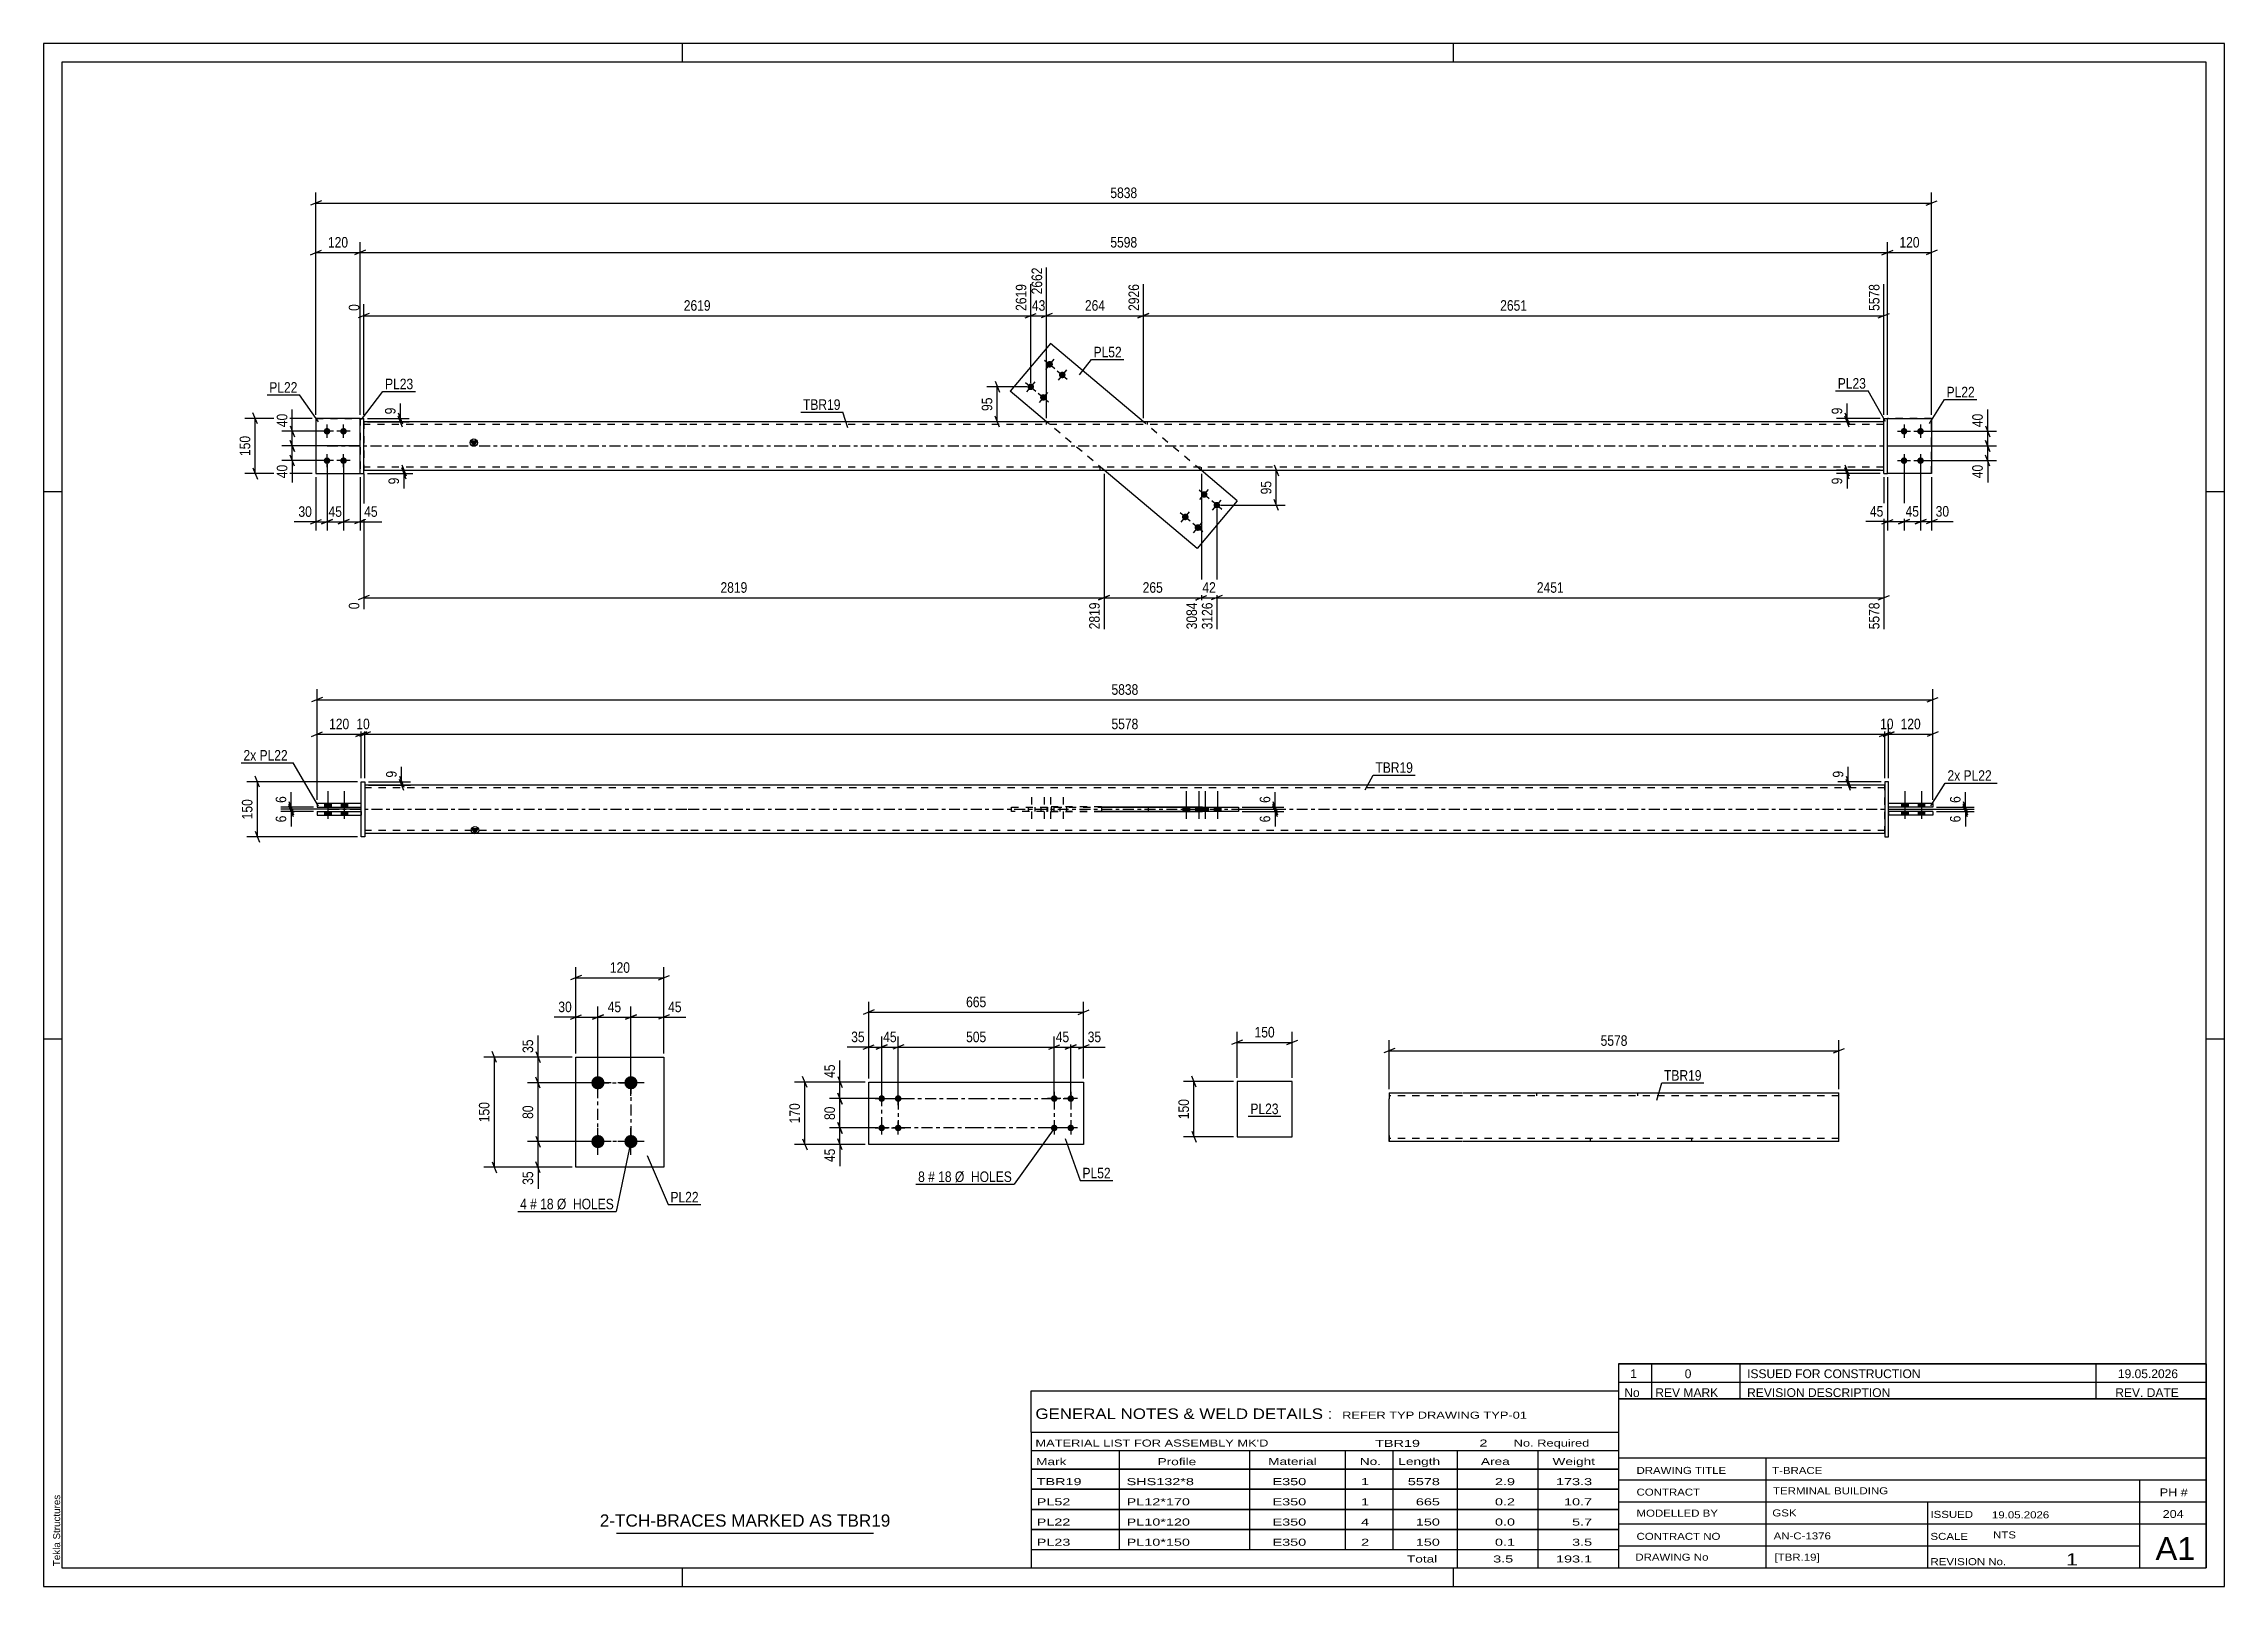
# Paper-space layout 'Layout1' of a CAD drawing. Header units: millimetres. Extents: x 0 to 594, y 0 to 420.
# The model-space entities are those that its viewports show. They can reach past a viewport. Long polylines and large blocks are cut down to what shows.
import ezdxf

# ---------------------------------------------------------------- set-up
doc = ezdxf.new("R2010")
doc.units = ezdxf.units.MM
doc.linetypes.add('DXK_LINE_DOT2', pattern=[3.9198, 1.9599, -1.9599])
doc.linetypes.add('DXK_LINE_DOT3', pattern=[5.9187, 2.979, -0.9799, 0.9799, -0.9799])
doc.layers.add('Viewport layer', color=7, linetype='Continuous', plot=False)
doc.styles.add('Arial', font='ARIAL.TTF', dxfattribs={"height": 0.2})
doc.styles.add('Arial Narrow', font='ARIALN.TTF', dxfattribs={"height": 0.2})

# ---------------------------------------------------------------- blocks, each defined once
blk = doc.blocks.new('Unknown-489684574-1163')
at = {"color": 5, "linetype": 'Continuous'}
for p, q in [((594, 420), (0, 420)), ((0, 420), (0, 0)), ((174, 415), (174, 420)), ((384, 415), (384, 420)), ((594, 0), (594, 420)), ((589, 415), (5, 415)), ((5, 415), (5, 5)), ((589, 5), (589, 415)), ((5, 298), (0, 298)), ((594, 298), (589, 298)), ((5, 149), (0, 149)), ((594, 149), (589, 149)), ((0, 0), (594, 0)), ((5, 5), (589, 5)), ((174, 0), (174, 5)), ((384, 0), (384, 5))]:
    blk.add_line(p, q, dxfattribs=at)
at = {"color": 174, "linetype": 'Continuous', "style": 'Arial'}
blk.add_text('Tekla Structures', height=1.9102, rotation=90, dxfattribs=at).set_placement((4.5, 5.5))
blk = doc.blocks.new('Unknown-489684574-10025')
at = {"color": 7, "linetype": 'Continuous'}
for p, q in [((429, 51.05), (429, 5)), ((429, 51.05), (589, 51.05)), ((589, 51), (589, 5)), ((429, 35), (589, 35)), ((469.14, 35), (469.14, 5)), ((429, 29), (589, 29)), ((571, 5.05), (571, 29.05)), ((429, 23), (589, 23)), ((513.14, 23), (513.14, 5)), ((429, 17), (589, 17)), ((429, 11), (571, 11)), ((429, 5), (589, 5))]:
    blk.add_line(p, q, dxfattribs=at)
at = {"color": 7, "style": 'Arial Narrow'}
for s, height, width, p in [('DRAWING TITLE', 1.9089, 1.425378, (433.88, 30.61)), ('T-BRACE', 1.909, 1.425378, (470.81, 30.59)), ('CONTRACT', 1.909, 1.425378, (433.88, 24.71)), ('TERMINAL BUILDING', 1.9089, 1.425378, (471.06, 25.07)), ('MODELLED BY', 1.9089, 1.425378, (433.88, 18.98)), ('GSK', 1.909, 1.425378, (470.88, 19.04)), ('ISSUED', 1.909, 1.425378, (513.94, 18.64)), ('19.05.2026', 1.909, 1.425378, (530.69, 18.52)), ('CONTRACT NO', 1.9089, 1.425378, (433.88, 12.66)), ('AN-C-1376', 1.909, 1.425378, (471.23, 12.78)), ('SCALE', 1.909, 1.425378, (513.94, 12.65)), ('A1', 6.204, 1.25, (575.24, 7.2)), ('DRAWING No', 1.909, 1.425378, (433.56, 7)), ('[TBR.19]', 1.909, 1.425378, (471.46, 6.99)), ('REVISION No.', 1.9089, 1.425378, (513.94, 5.77)), ('1', 3.34, 1.5, (550.91, 5.68))]:
    blk.add_text(s, height=height, dxfattribs=dict(at, width=width)).set_placement(p)
at = {"color": 7, "linetype": 'Continuous', "style": 'Arial Narrow'}
for s, height, width, p in [('PH #', 2.1, 1.42538, (576.4, 24.55)), ('204', 2.1, 1.42538, (577.19, 18.65)), ('NTS', 1.909, 1.425378, (531, 13.05))]:
    blk.add_text(s, height=height, dxfattribs=dict(at, width=width)).set_placement(p)
blk = doc.blocks.new('Unknown-489684574-10026')
at = {"color": 7, "linetype": 'Continuous'}
for p, q in [((429, 60.55), (589, 60.55)), ((589, 60.55), (429, 60.55)), ((429, 60.55), (429, 55.55)), ((438, 60.55), (438, 55.55)), ((462, 60.55), (462, 55.55)), ((559, 60.55), (559, 55.55)), ((589, 60.55), (589, 55.55)), ((429, 55.55), (589, 55.55)), ((429, 55.55), (429, 51.05)), ((429, 55.55), (589, 55.55)), ((438, 55.55), (438, 51.05)), ((462, 55.55), (462, 51.05)), ((559, 55.55), (559, 51.05)), ((589, 55.55), (589, 51.05)), ((589, 51.05), (429, 51.05))]:
    blk.add_line(p, q, dxfattribs=at)
at = {"color": 7, "linetype": 'Continuous', "style": 'Arial Narrow'}
for s, height, width, p in [('No', 2.386, 1.2, (430.54, 51.55)), ('1', 2.39, 1.196471, (432.16, 56.7)), ('REV MARK', 2.386, 1.2, (439, 51.55)), ('0', 2.39, 1.196471, (447, 56.7)), ('REVISION DESCRIPTION', 2.3861, 1.2, (464, 51.55)), ('ISSUED FOR CONSTRUCTION', 2.3861, 1.196471, (464, 56.7)), ('REV. DATE', 2.386, 1.2, (564.28, 51.55)), ('19.05.2026', 2.386, 1.196471, (565, 56.7))]:
    blk.add_text(s, height=height, dxfattribs=dict(at, width=width)).set_placement(p)
blk = doc.blocks.new('Unknown-489684574-10027')
at = {"color": 7, "linetype": 'Continuous'}
for p, q in [((269, 53.25), (429, 53.25)), ((269, 42), (269, 53.25)), ((429, 53.25), (429, 42)), ((269, 42), (429, 42)), ((269, 42), (269, 37)), ((429, 42), (429, 37)), ((269, 37), (429, 37)), ((269, 37), (269, 32)), ((293, 37), (293, 32)), ((328.5, 37), (328.5, 32)), ((354.5, 37), (354.5, 32)), ((367.5, 37), (367.5, 32)), ((385, 37), (385, 32)), ((407, 37), (407, 32)), ((429, 37), (429, 32)), ((269, 32), (429, 32)), ((269, 31.95), (269, 26.55)), ((269, 31.95), (429, 31.95)), ((293, 32), (293, 26.5)), ((328.5, 32), (328.5, 26.5)), ((354.5, 32), (354.5, 26.5)), ((367.5, 32), (367.5, 26.5)), ((385, 32), (385, 26.5)), ((407, 32), (407, 26.5)), ((429, 31.95), (429, 26.55)), ((269, 26.55), (429, 26.55)), ((269, 26.45), (269, 21.05)), ((269, 26.45), (429, 26.45)), ((293, 26.5), (293, 21)), ((328.5, 26.5), (328.5, 21)), ((354.5, 26.5), (354.5, 21)), ((367.5, 26.5), (367.5, 21)), ((385, 26.5), (385, 21)), ((407, 26.5), (407, 21)), ((429, 26.45), (429, 21.05)), ((269, 21.05), (429, 21.05)), ((269, 20.95), (269, 15.55)), ((269, 20.95), (429, 20.95)), ((293, 21), (293, 15.5)), ((328.5, 21), (328.5, 15.5)), ((354.5, 21), (354.5, 15.5)), ((367.5, 21), (367.5, 15.5)), ((385, 21), (385, 15.5)), ((407, 21), (407, 15.5)), ((429, 20.95), (429, 15.55)), ((269, 15.55), (429, 15.55)), ((269, 15.45), (269, 10.05)), ((269, 15.45), (429, 15.45)), ((293, 15.5), (293, 10)), ((328.5, 15.5), (328.5, 10)), ((354.5, 15.5), (354.5, 10)), ((367.5, 15.5), (367.5, 10)), ((385, 15.5), (385, 10)), ((407, 15.5), (407, 10)), ((429, 15.45), (429, 10.05)), ((269, 10.05), (429, 10.05)), ((269, 10), (429, 10)), ((269, 10), (269, 5)), ((385, 10), (385, 5)), ((407, 10), (407, 5)), ((429, 10), (429, 5)), ((269, 5), (429, 5))]:
    blk.add_line(p, q, dxfattribs=at)
at = {"color": 7, "style": 'Arial Narrow'}
for s, height, width, p in [('GENERAL NOTES & WELD DETAILS :', 2.8633, 1.4, (270.15, 45.56)), ('REFER TYP DRAWING TYP-01', 1.9089, 1.6, (353.7, 45.66)), ("MATERIAL LIST FOR ASSEMBLY MK'D", 1.9089, 1.6, (270.15, 38.06)), ('TBR19', 1.909, 1.794707, (362.68, 37.97)), ('2', 1.91, 1.794707, (391.08, 38.06)), ('No. Required', 1.9089, 1.6, (400.41, 38.06)), ('Mark', 1.909, 1.7, (270.34, 33)), ('Profile', 1.909, 1.7, (303.41, 33)), ('Material', 1.909, 1.7, (333.54, 33.06)), ('No.', 1.909, 1.7, (358.5, 33.06)), ('Length', 1.909, 1.7, (369, 33.06)), ('Area', 1.909, 1.7, (391.5, 33.06)), ('Weight', 1.909, 1.7, (411, 33.06))]:
    blk.add_text(s, height=height, dxfattribs=dict(at, width=width)).set_placement(p)
at = {"color": 7, "linetype": 'Continuous', "style": 'Arial Narrow'}
for s, height, width, p in [('TBR19', 1.909, 1.794707, (270.5, 27.56)), ('PL52', 1.909, 1.794707, (270.5, 22.06)), ('SHS132*8', 1.909, 1.794707, (295, 27.56)), ('PL12*170', 1.909, 1.794707, (295, 22.06)), ('E350', 1.909, 1.794707, (334.74, 27.56)), ('E350', 1.909, 1.794707, (334.74, 22.06)), ('1', 1.91, 1.794707, (358.86, 27.56)), ('1', 1.91, 1.794707, (358.86, 22.06)), ('5578', 1.909, 1.794707, (371.58, 27.56)), ('665', 1.909, 1.794707, (373.77, 22.06)), ('0.2', 1.909, 1.794707, (395.32, 22.06)), ('2.9', 1.909, 1.794707, (395.32, 27.56)), ('173.3', 1.909, 1.794707, (411.96, 27.56)), ('10.7', 1.909, 1.794707, (414.14, 22.06)), ('PL22', 1.909, 1.794707, (270.5, 16.56)), ('PL10*120', 1.909, 1.794707, (295, 16.56)), ('E350', 1.909, 1.794707, (334.74, 16.56)), ('4', 1.91, 1.794707, (358.86, 16.56)), ('150', 1.909, 1.794707, (373.77, 16.56)), ('0.0', 1.909, 1.794707, (395.32, 16.56)), ('5.7', 1.909, 1.794707, (416.33, 16.56)), ('PL23', 1.909, 1.794707, (270.5, 11.06)), ('PL10*150', 1.909, 1.794707, (295, 11.06)), ('E350', 1.909, 1.794707, (334.74, 11.06)), ('2', 1.91, 1.794707, (358.86, 11.06)), ('150', 1.909, 1.794707, (373.77, 11.06)), ('0.1', 1.909, 1.794707, (395.32, 11.06)), ('3.5', 1.909, 1.794707, (416.33, 11.06)), ('Total', 1.909, 1.7, (371.33, 6.5)), ('3.5', 1.909, 1.794707, (394.83, 6.5)), ('193.1', 1.909, 1.794707, (411.96, 6.5))]:
    blk.add_text(s, height=height, dxfattribs=dict(at, width=width)).set_placement(p)
blk = doc.blocks.new('Unknown-489684574-10028')
at = {"color": 7, "linetype": 'Continuous'}
blk.add_line((156, 14.5), (226, 14.5), dxfattribs=at)
at = {"color": 7, "style": 'Arial'}
blk.add_text('2-TCH-BRACES MARKED AS TBR19', height=3.3428, dxfattribs=at).set_placement((151.49, 16.25))
blk = doc.blocks.new('Part-489684574-5062 - 1883')
at = {"color": 2, "linetype": 'Continuous'}
for p, q in [((86.5, 204.06), (86.5, 219.06)), ((86.5, 219.06), (87.5, 219.06)), ((87.5, 219.06), (87.5, 204.06)), ((87.5, 204.06), (86.5, 204.06))]:
    blk.add_line(p, q, dxfattribs=at)
blk = doc.blocks.new('Part-489684574-5057 - 1883')
at = {"color": 2, "linetype": 'Continuous'}
for p, q in [((514.55, 210.96), (502.55, 210.96)), ((502.55, 210.96), (502.55, 209.96)), ((514.55, 209.96), (502.55, 209.96)), ((514.55, 210.96), (514.55, 209.96))]:
    blk.add_line(p, q, dxfattribs=at)
blk = doc.blocks.new('Part-489684574-5058 - 1883')
at = {"color": 2, "linetype": 'Continuous'}
for p, q in [((514.55, 213.16), (502.55, 213.16)), ((502.55, 212.16), (502.55, 213.16)), ((514.55, 212.16), (502.55, 212.16)), ((514.55, 213.16), (514.55, 212.16))]:
    blk.add_line(p, q, dxfattribs=at)
blk = doc.blocks.new('Part-489684574-5059 - 1883')
at = {"color": 2, "linetype": 'Continuous'}
for p, q in [((501.55, 219.06), (501.55, 204.06)), ((502.55, 219.06), (501.55, 219.06)), ((502.55, 204.06), (502.55, 219.06)), ((501.55, 204.06), (502.55, 204.06))]:
    blk.add_line(p, q, dxfattribs=at)
blk = doc.blocks.new('Part-489684574-5060 - 1883')
at = {"color": 2, "linetype": 'Continuous'}
for p, q in [((74.5, 210.96), (74.5, 209.96)), ((74.5, 210.96), (86.5, 210.96)), ((74.5, 209.96), (86.5, 209.96)), ((86.5, 210.96), (86.5, 209.96))]:
    blk.add_line(p, q, dxfattribs=at)
blk = doc.blocks.new('Part-489684574-5061 - 1883')
at = {"color": 2, "linetype": 'Continuous'}
for p, q in [((74.5, 213.16), (74.5, 212.16)), ((86.5, 213.16), (74.5, 213.16)), ((74.5, 212.16), (86.5, 212.16)), ((86.5, 212.16), (86.5, 213.16))]:
    blk.add_line(p, q, dxfattribs=at)
blk = doc.blocks.new('Part-489684574-5063 - 1883')
at = {"color": 7, "linetype": 'DXK_LINE_DOT2'}
for p, q in [((263.6, 210.96), (263.6, 212.16)), ((263.6, 212.16), (288.12, 212.16)), ((288.12, 210.96), (263.6, 210.96)), ((274.55, 210.96), (274.55, 212.16))]:
    blk.add_line(p, q, dxfattribs=at)
at = {"color": 2, "linetype": 'Continuous'}
for p, q in [((288.12, 212.16), (325.45, 212.16)), ((325.45, 210.96), (288.12, 210.96)), ((314.5, 210.96), (314.5, 212.16)), ((325.45, 212.16), (325.45, 210.96))]:
    blk.add_line(p, q, dxfattribs=at)
blk = doc.blocks.new('Part-489684574-5064 - 1883')
at = {"linetype": 'Continuous'}
blk.add_hatch(color=2, dxfattribs=at).paths.add_polyline_path([(117.5, 204.96), (116.7, 206.36), (118.3, 206.36)])
at = {"color": 2, "linetype": 'Continuous'}
for p, q in [((175.5, 218.16), (87.5, 218.16)), ((413.45, 218.16), (175.6, 218.16)), ((501.55, 218.16), (413.55, 218.16)), ((288.12, 212.26), (315.66, 212.26)), ((288.12, 212.26), (288.12, 210.86)), ((315.66, 210.86), (288.12, 210.86)), ((300.93, 212.26), (300.93, 212.16)), ((300.93, 210.86), (300.93, 210.96)), ((315.66, 212.26), (315.66, 212.16)), ((315.66, 210.86), (315.66, 210.96)), ((175.5, 204.96), (87.5, 204.96)), ((117.5, 204.96), (116.7, 206.36)), ((116.7, 206.36), (118.3, 206.36)), ((118.3, 206.36), (117.5, 204.96)), ((413.45, 204.96), (175.6, 204.96)), ((501.55, 204.96), (413.55, 204.96))]:
    blk.add_line(p, q, dxfattribs=at)
at = {"color": 7, "linetype": 'DXK_LINE_DOT2'}
for p, q in [((87.5, 218.16), (87.5, 204.96)), ((175.5, 217.36), (87.5, 217.36)), ((413.45, 217.36), (175.6, 217.36)), ((501.55, 217.36), (413.55, 217.36)), ((501.55, 204.96), (501.55, 218.16)), ((273.39, 210.86), (273.39, 212.26)), ((288.12, 212.26), (273.39, 212.26)), ((288.12, 210.86), (273.39, 210.86)), ((300.93, 212.26), (300.93, 212.26)), ((300.93, 210.96), (300.93, 212.16)), ((315.66, 212.16), (315.66, 210.96)), ((175.5, 205.76), (87.5, 205.76)), ((413.45, 205.76), (175.6, 205.76)), ((501.55, 205.76), (413.55, 205.76))]:
    blk.add_line(p, q, dxfattribs=at)
at = {"color": 7, "linetype": 'DXK_LINE_DOT3'}
for p, q in [((77.5, 211.56), (175.5, 211.56)), ((175.6, 211.56), (413.45, 211.56)), ((413.55, 211.56), (511.55, 211.56))]:
    blk.add_line(p, q, dxfattribs=at)
at = {"color": 2, "linetype": 'Continuous'}
blk.add_circle((117.5, 205.86), 1, dxfattribs=at)
blk = doc.blocks.new('Bolt-489684574-5065 - 1883')
at = {"linetype": 'Continuous'}
for points in [[(507.95, 213.16), (506.15, 213.16), (506.15, 212.16), (507.95, 212.16)], [(507.95, 213.16), (506.15, 213.16), (506.15, 212.16), (507.95, 212.16)], [(507.95, 210.96), (506.15, 210.96), (506.15, 209.96), (507.95, 209.96)], [(507.95, 210.96), (506.15, 210.96), (506.15, 209.96), (507.95, 209.96)], [(512.45, 213.16), (510.65, 213.16), (510.65, 212.16), (512.45, 212.16)], [(512.45, 213.16), (510.65, 213.16), (510.65, 212.16), (512.45, 212.16)], [(512.45, 210.96), (510.65, 210.96), (510.65, 209.96), (512.45, 209.96)], [(512.45, 210.96), (510.65, 210.96), (510.65, 209.96), (512.45, 209.96)]]:
    blk.add_hatch(color=1, dxfattribs=at).paths.add_polyline_path(points)
at = {"color": 1, "linetype": 'Continuous'}
for p, q in [((507.05, 208.96), (507.05, 216.46)), ((507.05, 208.96), (507.05, 216.46)), ((511.55, 208.96), (511.55, 216.46)), ((511.55, 208.96), (511.55, 216.46)), ((506.15, 212.16), (506.15, 213.16)), ((506.15, 212.16), (506.15, 213.16)), ((506.15, 209.96), (506.15, 210.96)), ((506.15, 209.96), (506.15, 210.96)), ((507.95, 212.16), (507.95, 213.16)), ((507.95, 212.16), (507.95, 213.16)), ((507.95, 209.96), (507.95, 210.96)), ((507.95, 209.96), (507.95, 210.96)), ((510.65, 212.16), (510.65, 213.16)), ((510.65, 212.16), (510.65, 213.16)), ((510.65, 209.96), (510.65, 210.96)), ((510.65, 209.96), (510.65, 210.96)), ((512.45, 212.16), (512.45, 213.16)), ((512.45, 212.16), (512.45, 213.16)), ((512.45, 209.96), (512.45, 210.96)), ((512.45, 209.96), (512.45, 210.96))]:
    blk.add_line(p, q, dxfattribs=at)
blk = doc.blocks.new('Bolt-489684574-5067 - 1883')
at = {"linetype": 'Continuous'}
for points in [[(76.6, 212.16), (78.4, 212.16), (78.4, 213.16), (76.6, 213.16)], [(76.6, 212.16), (78.4, 212.16), (78.4, 213.16), (76.6, 213.16)], [(76.6, 209.96), (78.4, 209.96), (78.4, 210.96), (76.6, 210.96)], [(76.6, 209.96), (78.4, 209.96), (78.4, 210.96), (76.6, 210.96)], [(81.1, 212.16), (82.9, 212.16), (82.9, 213.16), (81.1, 213.16)], [(81.1, 212.16), (82.9, 212.16), (82.9, 213.16), (81.1, 213.16)], [(81.1, 209.96), (82.9, 209.96), (82.9, 210.96), (81.1, 210.96)], [(81.1, 209.96), (82.9, 209.96), (82.9, 210.96), (81.1, 210.96)]]:
    blk.add_hatch(color=1, dxfattribs=at).paths.add_polyline_path(points)
at = {"color": 1, "linetype": 'Continuous'}
for p, q in [((77.5, 208.96), (77.5, 216.46)), ((77.5, 208.96), (77.5, 216.46)), ((82, 208.96), (82, 216.46)), ((82, 208.96), (82, 216.46)), ((76.6, 212.16), (76.6, 213.16)), ((76.6, 212.16), (76.6, 213.16)), ((76.6, 209.96), (76.6, 210.96)), ((76.6, 209.96), (76.6, 210.96)), ((78.4, 212.16), (78.4, 213.16)), ((78.4, 212.16), (78.4, 213.16)), ((78.4, 209.96), (78.4, 210.96)), ((78.4, 209.96), (78.4, 210.96)), ((81.1, 212.16), (81.1, 213.16)), ((81.1, 212.16), (81.1, 213.16)), ((81.1, 209.96), (81.1, 210.96)), ((81.1, 209.96), (81.1, 210.96)), ((82.9, 212.16), (82.9, 213.16)), ((82.9, 212.16), (82.9, 213.16)), ((82.9, 209.96), (82.9, 210.96)), ((82.9, 209.96), (82.9, 210.96))]:
    blk.add_line(p, q, dxfattribs=at)
blk = doc.blocks.new('Bolt-489684574-5069 - 1883')
at = {"color": 1, "linetype": 'DXK_LINE_DOT2'}
for p, q in [((269.18, 208.96), (269.18, 216.46)), ((272.62, 208.96), (272.62, 216.46)), ((274.33, 208.96), (274.33, 216.46)), ((277.77, 208.96), (277.77, 216.46)), ((268.28, 210.96), (268.28, 212.16)), ((270.08, 210.96), (270.08, 212.16)), ((271.72, 210.96), (271.72, 212.16)), ((273.43, 210.96), (273.43, 212.16)), ((273.52, 210.96), (273.52, 212.16)), ((275.23, 210.96), (275.23, 212.16)), ((276.87, 210.96), (276.87, 212.16)), ((278.67, 210.96), (278.67, 212.16))]:
    blk.add_line(p, q, dxfattribs=at)
blk = doc.blocks.new('Bolt-489684574-5070 - 1883')
at = {"linetype": 'Continuous'}
for points in [[(310.38, 210.96), (312.18, 210.96), (312.18, 212.16), (310.38, 212.16)], [(313.82, 210.96), (315.62, 210.96), (315.62, 212.16), (313.82, 212.16)], [(315.53, 210.96), (317.33, 210.96), (317.33, 212.16), (315.53, 212.16)], [(318.97, 210.96), (320.77, 210.96), (320.77, 212.16), (318.97, 212.16)]]:
    blk.add_hatch(color=1, dxfattribs=at).paths.add_polyline_path(points)
at = {"color": 1, "linetype": 'Continuous'}
for p, q in [((311.28, 208.96), (311.28, 216.46)), ((314.72, 208.96), (314.72, 216.46)), ((316.43, 208.96), (316.43, 216.46)), ((319.87, 208.96), (319.87, 216.46)), ((310.38, 210.96), (310.38, 212.16)), ((312.18, 210.96), (312.18, 212.16)), ((313.82, 210.96), (313.82, 212.16)), ((315.53, 210.96), (315.53, 212.16)), ((315.62, 210.96), (315.62, 212.16)), ((317.33, 210.96), (317.33, 212.16)), ((318.97, 210.96), (318.97, 212.16)), ((320.77, 210.96), (320.77, 212.16))]:
    blk.add_line(p, q, dxfattribs=at)
blk = doc.blocks.new('Part-489684574-5077 - 2114')
at = {"color": 7, "linetype": 'DXK_LINE_DOT2'}
for p, q in [((514.24, 317.97), (502.24, 317.97)), ((502.24, 302.97), (502.24, 317.97)), ((514.24, 302.97), (514.24, 317.97)), ((514.24, 302.97), (502.24, 302.97))]:
    blk.add_line(p, q, dxfattribs=at)
blk = doc.blocks.new('Part-489684574-5078 - 2114')
at = {"color": 2, "linetype": 'Continuous'}
for p, q in [((502.24, 317.97), (514.24, 317.97)), ((514.24, 317.97), (514.24, 302.97)), ((514.24, 302.97), (502.24, 302.97))]:
    blk.add_line(p, q, dxfattribs=at)
at = {"color": 7, "linetype": 'DXK_LINE_DOT2'}
blk.add_line((502.24, 302.97), (502.24, 317.97), dxfattribs=at)
blk = doc.blocks.new('Part-489684574-5079 - 2114')
at = {"color": 2, "linetype": 'Continuous'}
for p, q in [((501.24, 302.97), (501.24, 317.97)), ((501.24, 317.97), (502.24, 317.97)), ((502.24, 302.97), (502.24, 317.97)), ((501.24, 302.97), (502.24, 302.97))]:
    blk.add_line(p, q, dxfattribs=at)
blk = doc.blocks.new('Part-489684574-5080 - 2114')
at = {"color": 7, "linetype": 'DXK_LINE_DOT2'}
for p, q in [((74.19, 317.97), (74.19, 302.97)), ((74.19, 317.97), (86.19, 317.97)), ((86.19, 317.97), (86.19, 302.97)), ((74.19, 302.97), (86.19, 302.97))]:
    blk.add_line(p, q, dxfattribs=at)
blk = doc.blocks.new('Part-489684574-5081 - 2114')
at = {"color": 2, "linetype": 'Continuous'}
for p, q in [((74.19, 317.97), (74.19, 302.97)), ((86.19, 317.97), (74.19, 317.97)), ((74.19, 302.97), (86.19, 302.97))]:
    blk.add_line(p, q, dxfattribs=at)
at = {"color": 7, "linetype": 'DXK_LINE_DOT2'}
blk.add_line((86.19, 302.97), (86.19, 317.97), dxfattribs=at)
blk = doc.blocks.new('Part-489684574-5082 - 2114')
at = {"color": 2, "linetype": 'Continuous'}
for p, q in [((86.19, 302.97), (86.19, 317.97)), ((86.19, 317.97), (87.19, 317.97)), ((87.19, 302.97), (87.19, 317.97)), ((86.19, 302.97), (87.19, 302.97))]:
    blk.add_line(p, q, dxfattribs=at)
blk = doc.blocks.new('Part-489684574-5083 - 2114')
at = {"color": 2, "linetype": 'Continuous'}
for p, q in [((274.24, 338.39), (263.29, 325.39)), ((299.57, 317.07), (274.24, 338.39)), ((273.17, 317.07), (263.29, 325.39)), ((314.19, 282.54), (288.86, 303.87)), ((325.14, 295.55), (315.25, 303.87)), ((325.14, 295.55), (314.19, 282.54))]:
    blk.add_line(p, q, dxfattribs=at)
at = {"color": 7, "linetype": 'DXK_LINE_DOT2'}
for p, q in [((288.86, 303.87), (273.17, 317.07)), ((315.25, 303.87), (299.57, 317.07))]:
    blk.add_line(p, q, dxfattribs=at)
blk = doc.blocks.new('Part-489684574-5084 - 2114')
at = {"linetype": 'Continuous'}
blk.add_hatch(color=2, dxfattribs=at).paths.add_polyline_path([(117.19, 310.47), (116.39, 311.87), (117.99, 311.87)])
at = {"color": 2, "linetype": 'Continuous'}
for p, q in [((175.19, 317.07), (87.19, 317.07)), ((413.14, 317.07), (175.29, 317.07)), ((501.24, 317.07), (413.24, 317.07)), ((117.19, 310.47), (116.39, 311.87)), ((116.39, 311.87), (117.99, 311.87)), ((117.99, 311.87), (117.19, 310.47)), ((87.19, 303.87), (175.19, 303.87)), ((175.29, 303.87), (413.14, 303.87)), ((413.24, 303.87), (501.24, 303.87))]:
    blk.add_line(p, q, dxfattribs=at)
at = {"color": 7, "linetype": 'DXK_LINE_DOT2'}
for p, q in [((87.19, 317.07), (87.19, 303.87)), ((175.19, 316.27), (87.19, 316.27)), ((413.14, 316.27), (175.29, 316.27)), ((273.07, 317.07), (273.07, 316.27)), ((300.62, 317.07), (300.62, 316.27)), ((501.24, 316.27), (413.24, 316.27)), ((501.24, 303.87), (501.24, 317.07)), ((175.19, 304.67), (87.19, 304.67)), ((413.14, 304.67), (175.29, 304.67)), ((287.8, 303.87), (287.8, 304.67)), ((315.35, 303.87), (315.35, 304.67)), ((501.24, 304.67), (413.24, 304.67))]:
    blk.add_line(p, q, dxfattribs=at)
at = {"color": 7, "linetype": 'DXK_LINE_DOT3'}
for p, q in [((77.19, 310.47), (175.19, 310.47)), ((175.29, 310.47), (413.14, 310.47)), ((413.24, 310.47), (511.24, 310.47))]:
    blk.add_line(p, q, dxfattribs=at)
at = {"color": 2, "linetype": 'Continuous'}
blk.add_circle((117.19, 311.37), 1, dxfattribs=at)
blk = doc.blocks.new('Bolt-489684574-5085 - 2114')
at = {"linetype": 'Continuous'}
for points in [[(506.74, 315.37, -1), (506.74, 313.57, -1)], [(511.24, 315.37, -1), (511.24, 313.57, -1)], [(506.74, 307.37, -1), (506.74, 305.57, -1)], [(511.24, 307.37, -1), (511.24, 305.57, -1)]]:
    blk.add_hatch(color=1, dxfattribs=at).paths.add_polyline_path(points)
at = {"color": 1, "linetype": 'Continuous'}
for p, q in [((506.74, 316.27), (506.74, 312.67)), ((511.24, 316.27), (511.24, 312.67)), ((504.94, 314.47), (508.54, 314.47)), ((509.44, 314.47), (513.04, 314.47)), ((504.94, 306.47), (508.54, 306.47)), ((506.74, 308.27), (506.74, 304.67)), ((509.44, 306.47), (513.04, 306.47)), ((511.24, 308.27), (511.24, 304.67))]:
    blk.add_line(p, q, dxfattribs=at)
blk = doc.blocks.new('Bolt-489684574-5087 - 2114')
at = {"linetype": 'Continuous'}
for points in [[(77.19, 313.57, -1), (77.19, 315.37, -1)], [(81.69, 313.57, -1), (81.69, 315.37, -1)], [(77.19, 305.57, -1), (77.19, 307.37, -1)], [(81.69, 305.57, -1), (81.69, 307.37, -1)]]:
    blk.add_hatch(color=1, dxfattribs=at).paths.add_polyline_path(points)
at = {"color": 1, "linetype": 'Continuous'}
for p, q in [((77.19, 312.67), (77.19, 316.27)), ((81.69, 312.67), (81.69, 316.27)), ((78.99, 314.47), (75.39, 314.47)), ((83.49, 314.47), (79.89, 314.47)), ((78.99, 306.47), (75.39, 306.47)), ((77.19, 304.67), (77.19, 308.27)), ((83.49, 306.47), (79.89, 306.47)), ((81.69, 304.67), (81.69, 308.27))]:
    blk.add_line(p, q, dxfattribs=at)
blk = doc.blocks.new('Bolt-489684574-5089 - 2114')
at = {"linetype": 'Continuous'}
for points in [[(274.6, 333.39, -1), (273.44, 332.01, -1)], [(269.45, 327.26, -1), (268.29, 325.89, -1)], [(278.04, 330.49, -1), (276.88, 329.11, -1)], [(272.89, 324.37, -1), (271.73, 322.99, -1)]]:
    blk.add_hatch(color=1, dxfattribs=at).paths.add_polyline_path(points)
at = {"color": 1, "linetype": 'Continuous'}
for p, q in [((272.64, 333.86), (275.4, 331.54)), ((275.18, 334.07), (272.86, 331.32)), ((267.49, 327.74), (270.24, 325.42)), ((270.03, 327.95), (267.71, 325.2)), ((276.08, 330.96), (278.84, 328.64)), ((278.62, 331.18), (276.3, 328.42)), ((270.93, 324.84), (273.69, 322.52)), ((273.47, 325.06), (271.15, 322.3))]:
    blk.add_line(p, q, dxfattribs=at)
blk = doc.blocks.new('Bolt-489684574-5090 - 2114')
at = {"linetype": 'Continuous'}
for points in [[(315.54, 296.57, -1), (316.7, 297.95, -1)], [(310.39, 290.45, -1), (311.54, 291.83, -1)], [(318.98, 293.67, -1), (320.14, 295.05, -1)], [(313.83, 287.55, -1), (314.99, 288.93, -1)]]:
    blk.add_hatch(color=1, dxfattribs=at).paths.add_polyline_path(points)
at = {"color": 1, "linetype": 'Continuous'}
for p, q in [((317.49, 296.1), (314.74, 298.42)), ((314.96, 295.88), (317.28, 298.64)), ((312.34, 289.98), (309.59, 292.3)), ((309.81, 289.76), (312.12, 292.52)), ((320.94, 293.2), (318.18, 295.52)), ((318.4, 292.98), (320.72, 295.74)), ((315.78, 287.08), (313.03, 289.4)), ((313.25, 286.86), (315.57, 289.62))]:
    blk.add_line(p, q, dxfattribs=at)
blk = doc.blocks.new('Part-489684574-7924 - 7923')
at = {"color": 2, "linetype": 'Continuous'}
for p, q in [((340.09, 137.42), (325.09, 137.42)), ((325.09, 137.42), (325.09, 122.42)), ((340.09, 122.42), (340.09, 137.42)), ((325.09, 122.42), (340.09, 122.42))]:
    blk.add_line(p, q, dxfattribs=at)
blk = doc.blocks.new('Part-489684574-9229 - 9228')
at = {"color": 2, "linetype": 'Continuous'}
for p, q in [((366.52, 134.33), (366.52, 132.73)), ((366.52, 134.33), (386.52, 134.33)), ((366.52, 122.73), (366.52, 132.73)), ((386.62, 134.33), (468.9, 134.33)), ((469, 134.33), (489, 134.33)), ((489, 121.13), (489, 134.33)), ((366.52, 121.13), (366.52, 122.73)), ((386.52, 121.13), (366.52, 121.13)), ((468.9, 121.13), (386.62, 121.13)), ((489, 121.13), (469, 121.13))]:
    blk.add_line(p, q, dxfattribs=at)
at = {"color": 7, "linetype": 'DXK_LINE_DOT2'}
for p, q in [((366.52, 134.33), (366.52, 132.73)), ((386.52, 133.53), (366.52, 133.53)), ((468.9, 133.53), (386.62, 133.53)), ((406.62, 134.33), (406.62, 133.53)), ((434.17, 134.33), (434.17, 133.53)), ((489, 133.53), (469, 133.53)), ((366.52, 122.73), (366.52, 121.26)), ((386.52, 121.93), (366.52, 121.93)), ((468.9, 121.93), (386.62, 121.93)), ((421.35, 121.13), (421.35, 121.93)), ((448.9, 121.13), (448.9, 121.93)), ((489, 121.93), (469, 121.93))]:
    blk.add_line(p, q, dxfattribs=at)
blk = doc.blocks.new('Bolt-489684574-7940 - 7938')
at = {"linetype": 'Continuous'}
for points in [[(275.27, 131.9, -1), (275.27, 133.7, -1)], [(279.77, 131.9, -1), (279.77, 133.7, -1)], [(275.27, 123.9, -1), (275.27, 125.7, -1)], [(279.77, 123.9, -1), (279.77, 125.7, -1)]]:
    blk.add_hatch(color=1, dxfattribs=at).paths.add_polyline_path(points)
at = {"color": 1, "linetype": 'Continuous'}
for p, q in [((277.07, 132.8), (273.47, 132.8)), ((275.27, 134.6), (275.27, 131)), ((281.57, 132.8), (277.97, 132.8)), ((279.77, 134.6), (279.77, 131)), ((277.07, 124.8), (273.47, 124.8)), ((275.27, 126.6), (275.27, 123)), ((281.57, 124.8), (277.97, 124.8)), ((279.77, 126.6), (279.77, 123))]:
    blk.add_line(p, q, dxfattribs=at)
blk = doc.blocks.new('Part-489684574-7939 - 7938')
at = {"color": 2, "linetype": 'Continuous'}
for p, q in [((224.77, 137.3), (253.97, 137.3)), ((224.77, 120.3), (224.77, 137.3)), ((254.07, 137.3), (283.27, 137.3)), ((283.27, 137.3), (283.27, 120.3)), ((253.97, 120.3), (224.77, 120.3)), ((283.27, 120.3), (254.07, 120.3))]:
    blk.add_line(p, q, dxfattribs=at)
blk = doc.blocks.new('Bolt-489684574-7941 - 7938')
at = {"linetype": 'Continuous'}
for points in [[(228.27, 133.7, -1), (228.27, 131.9, -1)], [(232.77, 133.7, -1), (232.77, 131.9, -1)], [(228.27, 125.7, -1), (228.27, 123.9, -1)], [(232.77, 125.7, -1), (232.77, 123.9, -1)]]:
    blk.add_hatch(color=1, dxfattribs=at).paths.add_polyline_path(points)
at = {"color": 1, "linetype": 'Continuous'}
for p, q in [((226.47, 132.8), (230.07, 132.8)), ((228.27, 131), (228.27, 134.6)), ((230.97, 132.8), (234.57, 132.8)), ((232.77, 131), (232.77, 134.6)), ((226.47, 124.8), (230.07, 124.8)), ((228.27, 123), (228.27, 126.6)), ((230.97, 124.8), (234.57, 124.8)), ((232.77, 123), (232.77, 126.6))]:
    blk.add_line(p, q, dxfattribs=at)
blk = doc.blocks.new('Part-489684574-7905 - 7904')
at = {"color": 2, "linetype": 'Continuous'}
for p, q in [((144.98, 114.1), (144.98, 144.1)), ((144.98, 144.1), (168.98, 144.1)), ((168.98, 144.1), (168.98, 114.1)), ((168.98, 114.1), (144.98, 114.1))]:
    blk.add_line(p, q, dxfattribs=at)
blk = doc.blocks.new('Bolt-489684574-7906 - 7904')
at = {"linetype": 'Continuous'}
for points in [[(150.98, 135.3, -1), (150.98, 138.9, -1)], [(159.98, 135.3, -1), (159.98, 138.9, -1)], [(150.98, 119.3, -1), (150.98, 122.9, -1)], [(159.98, 119.3, -1), (159.98, 122.9, -1)]]:
    blk.add_hatch(color=1, dxfattribs=at).paths.add_polyline_path(points)
at = {"color": 1, "linetype": 'Continuous'}
for p, q in [((154.58, 137.1), (147.38, 137.1)), ((150.98, 133.5), (150.98, 140.7)), ((163.58, 137.1), (156.38, 137.1)), ((159.98, 133.5), (159.98, 140.7)), ((154.58, 121.1), (147.38, 121.1)), ((150.98, 117.5), (150.98, 124.7)), ((163.58, 121.1), (156.38, 121.1)), ((159.98, 117.5), (159.98, 124.7))]:
    blk.add_line(p, q, dxfattribs=at)
blk = doc.blocks.new('Rectangle-489684574-8848 - 7938')
at = {"color": 1, "linetype": 'DXK_LINE_DOT3'}
for p, q in [((228.27, 132.8), (253.97, 132.8)), ((228.27, 124.8), (228.27, 132.8)), ((254.07, 132.8), (279.77, 132.8)), ((279.77, 132.8), (279.77, 124.8)), ((253.97, 124.8), (228.27, 124.8)), ((279.77, 124.8), (254.07, 124.8))]:
    blk.add_line(p, q, dxfattribs=at)
blk = doc.blocks.new('Rectangle-489684574-8838 - 7904')
at = {"color": 1, "linetype": 'DXK_LINE_DOT3'}
blk.add_lwpolyline([(150.98, 137.1), (159.98, 137.1), (159.98, 121.1), (150.98, 121.1), (150.98, 137.1)], close=True, dxfattribs=at)
blk = doc.blocks.new('Line-489684574-8858 - 7938')
at = {"color": 1, "linetype": 'DXK_LINE_DOT3'}
blk.add_line((232.77, 132.8), (232.77, 124.8), dxfattribs=at)
blk = doc.blocks.new('Line-489684574-8865 - 7938')
at = {"color": 1, "linetype": 'DXK_LINE_DOT3'}
blk.add_line((275.27, 132.8), (275.27, 124.8), dxfattribs=at)
blk = doc.blocks.new('StraightDimension-489684574-2042 - 1883')
at = {"color": 7, "linetype": 'Continuous'}
for p, q in [((502.55, 211.56), (525.87, 211.56)), ((515.55, 210.96), (525.87, 210.96)), ((522.87, 213.06), (524.07, 210.06)), ((524.07, 209.46), (522.87, 212.46)), ((523.47, 210.96), (523.47, 211.56))]:
    blk.add_line(p, q, dxfattribs=at)
at = {"color": 0}
blk.add_wipeout([(522.72, 210.44), (518.52, 210.44), (518.52, 207.41), (522.72, 207.41)], dxfattribs=at)
at = {"color": 7, "linetype": 'Continuous'}
blk.add_line((523.47, 210.96), (523.47, 206.89), dxfattribs=at)
blk.add_line((523.47, 210.96), (523.47, 206.89), dxfattribs=at)
at = {"color": 3, "style": 'Arial Narrow'}
blk.add_text('6', height=2.86, rotation=90.00021, dxfattribs=at).set_placement((522.12, 208.01))
blk = doc.blocks.new('StraightDimension-489684574-1978 - 1883')
at = {"color": 7, "linetype": 'Continuous'}
for p, q in [((89, 232.61), (86, 231.41)), ((87.5, 220.06), (87.5, 234.86)), ((87.5, 232.01), (501.55, 232.01)), ((500.05, 231.41), (503.05, 232.61)), ((501.55, 220.06), (501.55, 234.86))]:
    blk.add_line(p, q, dxfattribs=at)
at = {"color": 0}
blk.add_wipeout([(298.78, 232.76), (298.78, 236.96), (290.27, 236.96), (290.27, 232.76)], dxfattribs=at)
at = {"color": 3, "style": 'Arial Narrow'}
blk.add_text('5578', height=2.863, dxfattribs=at).set_placement((290.87, 233.36))
blk = doc.blocks.new('StraightDimension-489684574-1986 - 1883')
at = {"color": 7, "linetype": 'Continuous'}
for p, q in [((500.05, 231.41), (503.05, 232.61)), ((504.05, 232.61), (501.05, 231.41)), ((501.55, 220.06), (501.55, 234.86)), ((501.55, 232.01), (502.55, 232.01)), ((502.55, 220.06), (502.55, 234.86))]:
    blk.add_line(p, q, dxfattribs=at)
at = {"color": 0}
blk.add_wipeout([(504.48, 232.76), (504.48, 236.96), (499.62, 236.96), (499.62, 232.76)], dxfattribs=at)
at = {"color": 3, "style": 'Arial Narrow'}
blk.add_text('10', height=2.863, dxfattribs=at).set_placement((500.22, 233.36))
blk = doc.blocks.new('StraightDimension-489684574-1937 - 1883')
at = {"color": 7, "linetype": 'Continuous'}
for p, q in [((74.5, 214.16), (74.5, 244.23)), ((514.55, 214.16), (514.55, 244.23)), ((76, 241.98), (73, 240.78)), ((74.5, 241.38), (514.55, 241.38)), ((513.05, 240.78), (516.05, 241.98))]:
    blk.add_line(p, q, dxfattribs=at)
at = {"color": 0}
blk.add_wipeout([(298.78, 242.13), (298.78, 246.33), (290.27, 246.33), (290.27, 242.13)], dxfattribs=at)
at = {"color": 3, "style": 'Arial Narrow'}
blk.add_text('5838', height=2.863, dxfattribs=at).set_placement((290.87, 242.73))
blk = doc.blocks.new('StraightDimension-489684574-1948 - 1883')
at = {"color": 7, "linetype": 'Continuous'}
for p, q in [((96.9, 220.56), (98.1, 217.56)), ((88.5, 219.06), (99.9, 219.06)), ((88.5, 218.16), (99.9, 218.16)), ((98.1, 216.66), (96.9, 219.66)), ((97.5, 218.16), (97.5, 219.06))]:
    blk.add_line(p, q, dxfattribs=at)
at = {"color": 0}
blk.add_wipeout([(96.75, 222.62), (92.55, 222.62), (92.55, 219.59), (96.75, 219.59)], dxfattribs=at)
at = {"color": 7, "linetype": 'Continuous'}
blk.add_line((97.5, 219.06), (97.5, 223.14), dxfattribs=at)
blk.add_line((97.5, 219.06), (97.5, 223.14), dxfattribs=at)
at = {"color": 3, "style": 'Arial Narrow'}
blk.add_text('9', height=2.86, rotation=90.00021, dxfattribs=at).set_placement((96.15, 220.19))
blk = doc.blocks.new('StraightDimension-489684574-1957 - 1883')
at = {"color": 7, "linetype": 'Continuous'}
for p, q in [((73, 231.41), (76, 232.61)), ((74.5, 214.16), (74.5, 234.86)), ((74.5, 232.01), (86.5, 232.01)), ((88, 232.61), (85, 231.41)), ((86.5, 220.06), (86.5, 234.86))]:
    blk.add_line(p, q, dxfattribs=at)
at = {"color": 0}
blk.add_wipeout([(83.85, 232.76), (83.85, 236.96), (77.16, 236.96), (77.16, 232.76)], dxfattribs=at)
at = {"color": 3, "style": 'Arial Narrow'}
blk.add_text('120', height=2.863, dxfattribs=at).set_placement((77.76, 233.36))
blk = doc.blocks.new('StraightDimension-489684574-1969 - 1883')
at = {"color": 7, "linetype": 'Continuous'}
for p, q in [((85, 231.41), (88, 232.61)), ((89, 232.61), (86, 231.41)), ((86.5, 220.06), (86.5, 234.86)), ((86.5, 232.01), (87.5, 232.01)), ((87.5, 220.06), (87.5, 234.86))]:
    blk.add_line(p, q, dxfattribs=at)
at = {"color": 0}
blk.add_wipeout([(89.43, 232.76), (89.43, 236.96), (84.58, 236.96), (84.58, 232.76)], dxfattribs=at)
at = {"color": 3, "style": 'Arial Narrow'}
blk.add_text('10', height=2.863, dxfattribs=at).set_placement((85.18, 233.36))
blk = doc.blocks.new('StraightDimension-489684574-1995 - 1883')
at = {"color": 7, "linetype": 'Continuous'}
for p, q in [((501.05, 231.41), (504.05, 232.61)), ((502.55, 220.06), (502.55, 234.86)), ((502.55, 232.01), (514.55, 232.01)), ((516.05, 232.61), (513.05, 231.41)), ((514.55, 214.16), (514.55, 234.86))]:
    blk.add_line(p, q, dxfattribs=at)
at = {"color": 0}
blk.add_wipeout([(511.89, 232.76), (511.89, 236.96), (505.21, 236.96), (505.21, 232.76)], dxfattribs=at)
at = {"color": 3, "style": 'Arial Narrow'}
blk.add_text('120', height=2.863, dxfattribs=at).set_placement((505.81, 233.36))
blk = doc.blocks.new('StraightDimension-489684574-2006 - 1883')
at = {"color": 7, "linetype": 'Continuous'}
for p, q in [((490.95, 220.56), (492.15, 217.56)), ((500.55, 219.06), (488.7, 219.06)), ((500.55, 218.16), (488.7, 218.16)), ((492.15, 216.66), (490.95, 219.66)), ((491.55, 218.16), (491.55, 219.06))]:
    blk.add_line(p, q, dxfattribs=at)
at = {"color": 0}
blk.add_wipeout([(490.8, 222.62), (486.6, 222.62), (486.6, 219.59), (490.8, 219.59)], dxfattribs=at)
at = {"color": 7, "linetype": 'Continuous'}
blk.add_line((491.55, 219.06), (491.55, 223.14), dxfattribs=at)
blk.add_line((491.55, 219.06), (491.55, 223.14), dxfattribs=at)
at = {"color": 3, "style": 'Arial Narrow'}
blk.add_text('9', height=2.86, rotation=90.00021, dxfattribs=at).set_placement((490.2, 220.19))
blk = doc.blocks.new('StraightDimension-489684574-2015 - 1883')
at = {"color": 7, "linetype": 'Continuous'}
for p, q in [((86.5, 211.56), (64.57, 211.56)), ((73.5, 210.96), (64.57, 210.96)), ((66.82, 213.06), (68.02, 210.06)), ((68.02, 209.46), (66.82, 212.46)), ((67.42, 210.96), (67.42, 211.56))]:
    blk.add_line(p, q, dxfattribs=at)
at = {"color": 0}
blk.add_wipeout([(66.67, 210.44), (62.47, 210.44), (62.47, 207.41), (66.67, 207.41)], dxfattribs=at)
at = {"color": 7, "linetype": 'Continuous'}
blk.add_line((67.42, 210.96), (67.42, 206.89), dxfattribs=at)
blk.add_line((67.42, 210.96), (67.42, 206.89), dxfattribs=at)
at = {"color": 3, "style": 'Arial Narrow'}
blk.add_text('6', height=2.86, rotation=90.00021, dxfattribs=at).set_placement((66.07, 208.01))
blk = doc.blocks.new('StraightDimension-489684574-2028 - 1883')
at = {"color": 7, "linetype": 'Continuous'}
for p, q in [((73.5, 212.16), (64.57, 212.16)), ((86.5, 211.56), (64.57, 211.56)), ((66.82, 213.66), (68.02, 210.66)), ((68.02, 210.06), (66.82, 213.06)), ((67.42, 211.56), (67.42, 212.16))]:
    blk.add_line(p, q, dxfattribs=at)
at = {"color": 0}
blk.add_wipeout([(66.67, 215.72), (62.47, 215.72), (62.47, 212.69), (66.67, 212.69)], dxfattribs=at)
at = {"color": 7, "linetype": 'Continuous'}
blk.add_line((67.42, 212.16), (67.42, 216.24), dxfattribs=at)
blk.add_line((67.42, 212.16), (67.42, 216.24), dxfattribs=at)
at = {"color": 3, "style": 'Arial Narrow'}
blk.add_text('6', height=2.86, rotation=90.00021, dxfattribs=at).set_placement((66.07, 213.29))
blk = doc.blocks.new('StraightDimension-489684574-2055 - 1883')
at = {"color": 7, "linetype": 'Continuous'}
for p, q in [((502.55, 211.56), (525.87, 211.56)), ((515.55, 212.16), (525.87, 212.16)), ((522.87, 213.66), (524.07, 210.66)), ((524.07, 210.06), (522.87, 213.06)), ((523.47, 211.56), (523.47, 212.16))]:
    blk.add_line(p, q, dxfattribs=at)
at = {"color": 0}
blk.add_wipeout([(522.72, 215.72), (518.52, 215.72), (518.52, 212.69), (522.72, 212.69)], dxfattribs=at)
at = {"color": 7, "linetype": 'Continuous'}
blk.add_line((523.47, 212.16), (523.47, 216.24), dxfattribs=at)
blk.add_line((523.47, 212.16), (523.47, 216.24), dxfattribs=at)
at = {"color": 3, "style": 'Arial Narrow'}
blk.add_text('6', height=2.86, rotation=90.00021, dxfattribs=at).set_placement((522.12, 213.29))
blk = doc.blocks.new('StraightDimension-489684574-2069 - 1883')
at = {"color": 7, "linetype": 'Continuous'}
for p, q in [((326.45, 211.56), (337.85, 211.56)), ((326.45, 210.96), (337.85, 210.96)), ((334.85, 213.06), (336.05, 210.06)), ((336.05, 209.46), (334.85, 212.46)), ((335.45, 210.96), (335.45, 211.56))]:
    blk.add_line(p, q, dxfattribs=at)
at = {"color": 0}
blk.add_wipeout([(334.7, 210.44), (330.5, 210.44), (330.5, 207.41), (334.7, 207.41)], dxfattribs=at)
at = {"color": 7, "linetype": 'Continuous'}
blk.add_line((335.45, 210.96), (335.45, 206.89), dxfattribs=at)
blk.add_line((335.45, 210.96), (335.45, 206.89), dxfattribs=at)
at = {"color": 3, "style": 'Arial Narrow'}
blk.add_text('6', height=2.86, rotation=90.00021, dxfattribs=at).set_placement((334.1, 208.01))
blk = doc.blocks.new('StraightDimension-489684574-2073 - 1883')
at = {"color": 7, "linetype": 'Continuous'}
for p, q in [((326.45, 212.16), (337.85, 212.16)), ((326.45, 211.56), (337.85, 211.56)), ((334.85, 213.66), (336.05, 210.66)), ((336.05, 210.06), (334.85, 213.06)), ((335.45, 211.56), (335.45, 212.16))]:
    blk.add_line(p, q, dxfattribs=at)
at = {"color": 0}
blk.add_wipeout([(334.7, 215.72), (330.5, 215.72), (330.5, 212.69), (334.7, 212.69)], dxfattribs=at)
at = {"color": 7, "linetype": 'Continuous'}
blk.add_line((335.45, 212.16), (335.45, 216.24), dxfattribs=at)
blk.add_line((335.45, 212.16), (335.45, 216.24), dxfattribs=at)
at = {"color": 3, "style": 'Arial Narrow'}
blk.add_text('6', height=2.86, rotation=90.00021, dxfattribs=at).set_placement((334.1, 213.29))
blk = doc.blocks.new('StraightDimension-489684574-6137 - 1883')
at = {"color": 7, "linetype": 'Continuous'}
for p, q in [((58.82, 217.56), (57.62, 220.56)), ((85.5, 219.06), (55.37, 219.06)), ((58.22, 204.06), (58.22, 219.06)), ((85.5, 204.06), (55.37, 204.06)), ((57.62, 205.56), (58.82, 202.56))]:
    blk.add_line(p, q, dxfattribs=at)
at = {"color": 0}
blk.add_wipeout([(57.47, 214.91), (53.27, 214.91), (53.27, 208.22), (57.47, 208.22)], dxfattribs=at)
at = {"color": 3, "style": 'Arial Narrow'}
blk.add_text('150', height=2.863, rotation=90.00021, dxfattribs=at).set_placement((56.87, 208.82))
blk = doc.blocks.new('StraightDimension-489684574-2468 - 2114')
at = {"color": 7, "linetype": 'Continuous'}
for p, q in [((75.69, 377.21), (72.69, 376.01)), ((74.19, 318.97), (74.19, 379.46)), ((74.19, 376.61), (514.24, 376.61)), ((512.74, 376.01), (515.74, 377.21)), ((514.24, 318.97), (514.24, 379.46))]:
    blk.add_line(p, q, dxfattribs=at)
at = {"color": 0}
blk.add_wipeout([(298.47, 377.36), (298.47, 381.56), (289.96, 381.56), (289.96, 377.36)], dxfattribs=at)
at = {"color": 3, "style": 'Arial Narrow'}
blk.add_text('5838', height=2.863, dxfattribs=at).set_placement((290.56, 377.96))
blk = doc.blocks.new('StraightDimension-489684574-2404 - 2114')
at = {"color": 7, "linetype": 'Continuous'}
for p, q in [((259.14, 328.08), (260.34, 325.08)), ((267.87, 326.58), (256.89, 326.58)), ((259.74, 317.07), (259.74, 326.58)), ((265.03, 317.07), (256.89, 317.07)), ((260.34, 315.57), (259.14, 318.57))]:
    blk.add_line(p, q, dxfattribs=at)
at = {"color": 0}
blk.add_wipeout([(258.99, 324.25), (254.79, 324.25), (254.79, 319.39), (258.99, 319.39)], dxfattribs=at)
at = {"color": 3, "style": 'Arial Narrow'}
blk.add_text('95', height=2.863, rotation=90.00021, dxfattribs=at).set_placement((258.39, 319.99))
blk = doc.blocks.new('StraightDimension-489684574-2433 - 2114')
at = {"color": 7, "linetype": 'Continuous'}
for p, q in [((273.17, 318.07), (273.17, 359.06)), ((268.87, 327.58), (268.87, 354.56)), ((267.37, 345.34), (270.37, 346.54)), ((268.87, 345.94), (273.17, 345.94)), ((274.67, 346.54), (271.67, 345.34))]:
    blk.add_line(p, q, dxfattribs=at)
at = {"color": 0}
blk.add_wipeout([(273.45, 346.69), (273.45, 350.89), (268.59, 350.89), (268.59, 346.69)], dxfattribs=at)
at = {"color": 0, "linetype": 'Continuous'}
blk.add_wipeout([(272.57, 359.66), (268.37, 359.66), (268.37, 351.14), (272.57, 351.14)], dxfattribs=at)
at = {"color": 3, "linetype": 'Continuous', "style": 'Arial Narrow'}
blk.add_text('2662', height=2.863, rotation=90.00021, dxfattribs=at).set_placement((271.97, 351.74))
at = {"color": 3, "style": 'Arial Narrow'}
blk.add_text('43', height=2.863, dxfattribs=at).set_placement((269.19, 347.29))
blk = doc.blocks.new('StraightDimension-489684574-2341 - 2114')
at = {"color": 7, "linetype": 'Continuous'}
for p, q in [((87.19, 302.87), (87.19, 266.03)), ((288.86, 302.87), (288.86, 260.55)), ((88.69, 269.76), (85.69, 268.56)), ((87.19, 269.16), (288.86, 269.16)), ((287.36, 268.56), (290.36, 269.76))]:
    blk.add_line(p, q, dxfattribs=at)
at = {"color": 0}
blk.add_wipeout([(192.28, 269.91), (192.28, 274.11), (183.77, 274.11), (183.77, 269.91)], dxfattribs=at)
at = {"color": 0, "linetype": 'Continuous'}
for points in [[(86.59, 268.46), (82.39, 268.46), (82.39, 265.43), (86.59, 265.43)], [(288.26, 268.46), (284.06, 268.46), (284.06, 259.95), (288.26, 259.95)]]:
    blk.add_wipeout(points, dxfattribs=at)
at = {"color": 3, "style": 'Arial Narrow'}
blk.add_text('2819', height=2.863, dxfattribs=at).set_placement((184.37, 270.51))
at = {"color": 3, "linetype": 'Continuous', "style": 'Arial Narrow'}
for s, height, p in [('0', 2.86, (85.99, 266.03)), ('2819', 2.863, (287.66, 260.55))]:
    blk.add_text(s, height=height, rotation=90.00021, dxfattribs=at).set_placement(p)
blk = doc.blocks.new('StraightDimension-489684574-2281 - 2114')
at = {"color": 7, "linetype": 'Continuous'}
for p, q in [((77.19, 305.47), (77.19, 287.43)), ((81.69, 305.47), (81.69, 287.43)), ((75.69, 289.23), (78.69, 290.43)), ((77.19, 289.83), (81.69, 289.83)), ((83.19, 290.43), (80.19, 289.23))]:
    blk.add_line(p, q, dxfattribs=at)
at = {"color": 0}
blk.add_wipeout([(81.87, 290.58), (81.87, 294.78), (77.01, 294.78), (77.01, 290.58)], dxfattribs=at)
at = {"color": 3, "style": 'Arial Narrow'}
blk.add_text('45', height=2.863, dxfattribs=at).set_placement((77.61, 291.18))
blk = doc.blocks.new('StraightDimension-489684574-2421 - 2114')
at = {"color": 7, "linetype": 'Continuous'}
for p, q in [((299.57, 318.07), (299.57, 354.56)), ((501.24, 318.97), (501.24, 354.56)), ((301.07, 346.54), (298.07, 345.34)), ((299.57, 345.94), (501.24, 345.94)), ((499.74, 345.34), (502.74, 346.54))]:
    blk.add_line(p, q, dxfattribs=at)
at = {"color": 0}
blk.add_wipeout([(404.66, 346.69), (404.66, 350.89), (396.15, 350.89), (396.15, 346.69)], dxfattribs=at)
at = {"color": 0, "linetype": 'Continuous'}
blk.add_wipeout([(500.64, 355.16), (496.44, 355.16), (496.44, 346.64), (500.64, 346.64)], dxfattribs=at)
at = {"color": 3, "linetype": 'Continuous', "style": 'Arial Narrow'}
blk.add_text('5578', height=2.863, rotation=90.00021, dxfattribs=at).set_placement((500.04, 347.24))
at = {"color": 3, "style": 'Arial Narrow'}
blk.add_text('2651', height=2.863, dxfattribs=at).set_placement((396.75, 347.29))
blk = doc.blocks.new('StraightDimension-489684574-2357 - 2114')
at = {"color": 7, "linetype": 'Continuous'}
for p, q in [((501.24, 301.97), (501.24, 260.55)), ((319.56, 293.36), (319.56, 260.55)), ((321.06, 269.76), (318.06, 268.56)), ((319.56, 269.16), (501.24, 269.16)), ((499.74, 268.56), (502.74, 269.76))]:
    blk.add_line(p, q, dxfattribs=at)
at = {"color": 0}
blk.add_wipeout([(414.65, 269.91), (414.65, 274.11), (406.14, 274.11), (406.14, 269.91)], dxfattribs=at)
at = {"color": 0, "linetype": 'Continuous'}
blk.add_wipeout([(500.64, 268.46), (496.44, 268.46), (496.44, 259.95), (500.64, 259.95)], dxfattribs=at)
at = {"color": 3, "style": 'Arial Narrow'}
blk.add_text('2451', height=2.863, dxfattribs=at).set_placement((406.74, 270.51))
at = {"color": 3, "linetype": 'Continuous', "style": 'Arial Narrow'}
blk.add_text('5578', height=2.863, rotation=90.00021, dxfattribs=at).set_placement((500.04, 260.55))
blk = doc.blocks.new('StraightDimension-489684574-6117 - 2114')
at = {"color": 7, "linetype": 'Continuous'}
for p, q in [((73.19, 317.97), (54.77, 317.97)), ((58.22, 316.47), (57.02, 319.47)), ((57.62, 302.97), (57.62, 317.97)), ((73.19, 302.97), (54.77, 302.97)), ((57.02, 304.47), (58.22, 301.47))]:
    blk.add_line(p, q, dxfattribs=at)
at = {"color": 0}
blk.add_wipeout([(56.87, 313.81), (52.67, 313.81), (52.67, 307.13), (56.87, 307.13)], dxfattribs=at)
at = {"color": 3, "style": 'Arial Narrow'}
blk.add_text('150', height=2.863, rotation=90.00021, dxfattribs=at).set_placement((56.27, 307.73))
blk = doc.blocks.new('StraightDimension-489684574-2447 - 2114')
at = {"color": 7, "linetype": 'Continuous'}
for p, q in [((273.17, 318.07), (273.17, 359.06)), ((299.57, 318.07), (299.57, 354.56)), ((274.67, 346.54), (271.67, 345.34)), ((273.17, 345.94), (299.57, 345.94)), ((298.07, 345.34), (301.07, 346.54))]:
    blk.add_line(p, q, dxfattribs=at)
at = {"color": 0}
blk.add_wipeout([(289.72, 346.69), (289.72, 350.89), (283.03, 350.89), (283.03, 346.69)], dxfattribs=at)
at = {"color": 0, "linetype": 'Continuous'}
blk.add_wipeout([(298.97, 355.16), (294.77, 355.16), (294.77, 346.64), (298.97, 346.64)], dxfattribs=at)
at = {"color": 3, "linetype": 'Continuous', "style": 'Arial Narrow'}
blk.add_text('2926', height=2.863, rotation=90.00021, dxfattribs=at).set_placement((298.37, 347.24))
at = {"color": 3, "style": 'Arial Narrow'}
blk.add_text('264', height=2.863, dxfattribs=at).set_placement((283.63, 347.29))
blk = doc.blocks.new('StraightDimension-489684574-2510 - 2114')
at = {"color": 7, "linetype": 'Continuous'}
for p, q in [((87.69, 363.74), (84.69, 362.54)), ((86.19, 318.97), (86.19, 365.99)), ((86.19, 363.14), (502.24, 363.14)), ((500.74, 362.54), (503.74, 363.74)), ((502.24, 318.97), (502.24, 365.99))]:
    blk.add_line(p, q, dxfattribs=at)
at = {"color": 0}
blk.add_wipeout([(298.47, 363.89), (298.47, 368.09), (289.96, 368.09), (289.96, 363.89)], dxfattribs=at)
at = {"color": 3, "style": 'Arial Narrow'}
blk.add_text('5598', height=2.863, dxfattribs=at).set_placement((290.56, 364.49))
blk = doc.blocks.new('StraightDimension-489684574-2365 - 2114')
at = {"color": 7, "linetype": 'Continuous'}
for p, q in [((288.86, 302.87), (288.86, 260.55)), ((315.35, 302.87), (315.35, 260.55)), ((290.36, 269.76), (287.36, 268.56)), ((288.86, 269.16), (315.35, 269.16)), ((313.85, 268.56), (316.85, 269.76))]:
    blk.add_line(p, q, dxfattribs=at)
at = {"color": 0}
blk.add_wipeout([(305.45, 269.91), (305.45, 274.11), (298.76, 274.11), (298.76, 269.91)], dxfattribs=at)
at = {"color": 0, "linetype": 'Continuous'}
blk.add_wipeout([(314.75, 268.46), (310.55, 268.46), (310.55, 259.95), (314.75, 259.95)], dxfattribs=at)
at = {"color": 3, "style": 'Arial Narrow'}
blk.add_text('265', height=2.863, dxfattribs=at).set_placement((299.36, 270.51))
at = {"color": 3, "linetype": 'Continuous', "style": 'Arial Narrow'}
blk.add_text('3084', height=2.863, rotation=90.00021, dxfattribs=at).set_placement((314.15, 260.55))
blk = doc.blocks.new('StraightDimension-489684574-2294 - 2114')
at = {"color": 7, "linetype": 'Continuous'}
for p, q in [((81.69, 305.47), (81.69, 287.43)), ((86.19, 301.97), (86.19, 287.43)), ((80.19, 289.23), (83.19, 290.43)), ((81.69, 289.83), (86.19, 289.83)), ((87.69, 290.43), (84.69, 289.23))]:
    blk.add_line(p, q, dxfattribs=at)
at = {"color": 0}
blk.add_wipeout([(91.57, 290.58), (91.57, 294.78), (86.72, 294.78), (86.72, 290.58)], dxfattribs=at)
at = {"color": 7, "linetype": 'Continuous'}
blk.add_line((86.19, 289.83), (92.1, 289.83), dxfattribs=at)
blk.add_line((86.19, 289.83), (92.1, 289.83), dxfattribs=at)
at = {"color": 3, "style": 'Arial Narrow'}
blk.add_text('45', height=2.863, dxfattribs=at).set_placement((87.32, 291.18))
blk = doc.blocks.new('StraightDimension-489684574-2166 - 2114')
at = {"color": 7, "linetype": 'Continuous'}
for p, q in [((500.24, 317.97), (488.39, 317.97)), ((500.24, 317.07), (488.39, 317.07)), ((490.64, 319.47), (491.84, 316.47)), ((491.84, 315.57), (490.64, 318.57)), ((491.24, 317.07), (491.24, 317.97))]:
    blk.add_line(p, q, dxfattribs=at)
at = {"color": 0}
blk.add_wipeout([(490.49, 321.52), (486.29, 321.52), (486.29, 318.49), (490.49, 318.49)], dxfattribs=at)
at = {"color": 7, "linetype": 'Continuous'}
blk.add_line((491.24, 317.97), (491.24, 322.05), dxfattribs=at)
blk.add_line((491.24, 317.97), (491.24, 322.05), dxfattribs=at)
at = {"color": 3, "style": 'Arial Narrow'}
blk.add_text('9', height=2.86, rotation=90.00021, dxfattribs=at).set_placement((489.89, 319.09))
blk = doc.blocks.new('StraightDimension-489684574-2173 - 2114')
at = {"color": 7, "linetype": 'Continuous'}
for p, q in [((500.24, 303.87), (488.39, 303.87)), ((500.24, 302.97), (488.39, 302.97)), ((490.64, 305.37), (491.84, 302.37)), ((491.84, 301.47), (490.64, 304.47)), ((491.24, 302.97), (491.24, 303.87))]:
    blk.add_line(p, q, dxfattribs=at)
at = {"color": 0}
blk.add_wipeout([(490.49, 302.44), (486.29, 302.44), (486.29, 299.42), (490.49, 299.42)], dxfattribs=at)
at = {"color": 7, "linetype": 'Continuous'}
blk.add_line((491.24, 302.97), (491.24, 298.89), dxfattribs=at)
blk.add_line((491.24, 302.97), (491.24, 298.89), dxfattribs=at)
at = {"color": 3, "style": 'Arial Narrow'}
blk.add_text('9', height=2.86, rotation=90.00021, dxfattribs=at).set_placement((489.89, 300.02))
blk = doc.blocks.new('StraightDimension-489684574-2574 - 2114')
at = {"color": 7, "linetype": 'Continuous'}
for p, q in [((329.19, 303.87), (338.16, 303.87)), ((335.16, 305.37), (336.36, 302.37)), ((335.76, 294.36), (335.76, 303.87)), ((320.56, 294.36), (338.16, 294.36)), ((336.36, 292.86), (335.16, 295.86))]:
    blk.add_line(p, q, dxfattribs=at)
at = {"color": 0}
blk.add_wipeout([(335.01, 301.54), (330.81, 301.54), (330.81, 296.69), (335.01, 296.69)], dxfattribs=at)
at = {"color": 3, "style": 'Arial Narrow'}
blk.add_text('95', height=2.863, rotation=90.00021, dxfattribs=at).set_placement((334.41, 297.29))
blk = doc.blocks.new('StraightDimension-489684574-2180 - 2114')
at = {"color": 7, "linetype": 'Continuous'}
for p, q in [((67.13, 315.97), (68.33, 312.97)), ((76.19, 314.47), (64.88, 314.47)), ((86.19, 310.47), (64.88, 310.47)), ((68.33, 308.97), (67.13, 311.97)), ((67.73, 310.47), (67.73, 314.47))]:
    blk.add_line(p, q, dxfattribs=at)
at = {"color": 0}
blk.add_wipeout([(66.98, 319.85), (62.78, 319.85), (62.78, 314.99), (66.98, 314.99)], dxfattribs=at)
at = {"color": 7, "linetype": 'Continuous'}
blk.add_line((67.73, 314.47), (67.73, 320.38), dxfattribs=at)
blk.add_line((67.73, 314.47), (67.73, 320.38), dxfattribs=at)
at = {"color": 3, "style": 'Arial Narrow'}
blk.add_text('40', height=2.863, rotation=90.00021, dxfattribs=at).set_placement((66.38, 315.59))
blk = doc.blocks.new('StraightDimension-489684574-2314 - 2114')
at = {"color": 7, "linetype": 'Continuous'}
for p, q in [((502.24, 310.47), (531.93, 310.47)), ((528.93, 311.97), (530.13, 308.97)), ((529.53, 306.47), (529.53, 310.47)), ((512.24, 306.47), (531.93, 306.47)), ((530.13, 304.97), (528.93, 307.97))]:
    blk.add_line(p, q, dxfattribs=at)
at = {"color": 0}
blk.add_wipeout([(528.78, 305.94), (524.58, 305.94), (524.58, 301.09), (528.78, 301.09)], dxfattribs=at)
at = {"color": 7, "linetype": 'Continuous'}
blk.add_line((529.53, 306.47), (529.53, 300.56), dxfattribs=at)
blk.add_line((529.53, 306.47), (529.53, 300.56), dxfattribs=at)
at = {"color": 3, "style": 'Arial Narrow'}
blk.add_text('40', height=2.863, rotation=90.00021, dxfattribs=at).set_placement((528.18, 301.69))
blk = doc.blocks.new('StraightDimension-489684574-2193 - 2114')
at = {"color": 7, "linetype": 'Continuous'}
for p, q in [((86.19, 310.47), (64.88, 310.47)), ((67.13, 311.97), (68.33, 308.97)), ((67.73, 306.47), (67.73, 310.47)), ((76.19, 306.47), (64.88, 306.47)), ((68.33, 304.97), (67.13, 307.97))]:
    blk.add_line(p, q, dxfattribs=at)
at = {"color": 0}
blk.add_wipeout([(66.98, 305.94), (62.78, 305.94), (62.78, 301.09), (66.98, 301.09)], dxfattribs=at)
at = {"color": 7, "linetype": 'Continuous'}
blk.add_line((67.73, 306.47), (67.73, 300.56), dxfattribs=at)
blk.add_line((67.73, 306.47), (67.73, 300.56), dxfattribs=at)
at = {"color": 3, "style": 'Arial Narrow'}
blk.add_text('40', height=2.863, rotation=90.00021, dxfattribs=at).set_placement((66.38, 301.69))
blk = doc.blocks.new('StraightDimension-489684574-2207 - 2114')
at = {"color": 7, "linetype": 'Continuous'}
for p, q in [((506.74, 305.47), (506.74, 287.49)), ((502.24, 301.97), (502.24, 287.49)), ((500.74, 289.29), (503.74, 290.49)), ((502.24, 289.89), (506.74, 289.89)), ((508.24, 290.49), (505.24, 289.29))]:
    blk.add_line(p, q, dxfattribs=at)
at = {"color": 0}
blk.add_wipeout([(501.71, 290.64), (501.71, 294.84), (496.85, 294.84), (496.85, 290.64)], dxfattribs=at)
at = {"color": 7, "linetype": 'Continuous'}
blk.add_line((502.24, 289.89), (496.33, 289.89), dxfattribs=at)
blk.add_line((502.24, 289.89), (496.33, 289.89), dxfattribs=at)
at = {"color": 3, "style": 'Arial Narrow'}
blk.add_text('45', height=2.863, dxfattribs=at).set_placement((497.45, 291.24))
blk = doc.blocks.new('StraightDimension-489684574-2229 - 2114')
at = {"color": 7, "linetype": 'Continuous'}
for p, q in [((506.74, 305.47), (506.74, 287.49)), ((511.24, 305.47), (511.24, 287.49)), ((505.24, 289.29), (508.24, 290.49)), ((506.74, 289.89), (511.24, 289.89)), ((512.74, 290.49), (509.74, 289.29))]:
    blk.add_line(p, q, dxfattribs=at)
at = {"color": 0}
blk.add_wipeout([(511.41, 290.64), (511.41, 294.84), (506.56, 294.84), (506.56, 290.64)], dxfattribs=at)
at = {"color": 3, "style": 'Arial Narrow'}
blk.add_text('45', height=2.863, dxfattribs=at).set_placement((507.16, 291.24))
blk = doc.blocks.new('StraightDimension-489684574-2558 - 2114')
at = {"color": 7, "linetype": 'Continuous'}
for p, q in [((88.19, 303.87), (100.54, 303.87)), ((88.19, 302.97), (100.54, 302.97)), ((97.54, 305.37), (98.74, 302.37)), ((98.74, 301.47), (97.54, 304.47)), ((98.14, 302.97), (98.14, 303.87))]:
    blk.add_line(p, q, dxfattribs=at)
at = {"color": 0}
blk.add_wipeout([(97.39, 302.44), (93.19, 302.44), (93.19, 299.42), (97.39, 299.42)], dxfattribs=at)
at = {"color": 7, "linetype": 'Continuous'}
blk.add_line((98.14, 302.97), (98.14, 298.89), dxfattribs=at)
blk.add_line((98.14, 302.97), (98.14, 298.89), dxfattribs=at)
at = {"color": 3, "style": 'Arial Narrow'}
blk.add_text('9', height=2.86, rotation=90.00021, dxfattribs=at).set_placement((96.79, 300.02))
blk = doc.blocks.new('StraightDimension-489684574-2245 - 2114')
at = {"color": 7, "linetype": 'Continuous'}
for p, q in [((511.24, 305.47), (511.24, 287.49)), ((514.24, 301.97), (514.24, 287.49)), ((509.74, 289.29), (512.74, 290.49)), ((511.24, 289.89), (514.24, 289.89)), ((515.74, 290.49), (512.74, 289.29))]:
    blk.add_line(p, q, dxfattribs=at)
at = {"color": 0}
blk.add_wipeout([(519.62, 290.64), (519.62, 294.84), (514.76, 294.84), (514.76, 290.64)], dxfattribs=at)
at = {"color": 7, "linetype": 'Continuous'}
blk.add_line((514.24, 289.89), (520.14, 289.89), dxfattribs=at)
blk.add_line((514.24, 289.89), (520.14, 289.89), dxfattribs=at)
at = {"color": 3, "style": 'Arial Narrow'}
blk.add_text('30', height=2.863, dxfattribs=at).set_placement((515.36, 291.24))
blk = doc.blocks.new('StraightDimension-489684574-2265 - 2114')
at = {"color": 7, "linetype": 'Continuous'}
for p, q in [((77.19, 305.47), (77.19, 287.43)), ((74.19, 301.97), (74.19, 287.43)), ((72.69, 289.23), (75.69, 290.43)), ((74.19, 289.83), (77.19, 289.83)), ((78.69, 290.43), (75.69, 289.23))]:
    blk.add_line(p, q, dxfattribs=at)
at = {"color": 0}
blk.add_wipeout([(73.67, 290.58), (73.67, 294.78), (68.81, 294.78), (68.81, 290.58)], dxfattribs=at)
at = {"color": 7, "linetype": 'Continuous'}
blk.add_line((74.19, 289.83), (68.29, 289.83), dxfattribs=at)
blk.add_line((74.19, 289.83), (68.29, 289.83), dxfattribs=at)
at = {"color": 3, "style": 'Arial Narrow'}
blk.add_text('30', height=2.863, dxfattribs=at).set_placement((69.41, 291.18))
blk = doc.blocks.new('StraightDimension-489684574-2327 - 2114')
at = {"color": 7, "linetype": 'Continuous'}
for p, q in [((528.93, 315.97), (530.13, 312.97)), ((502.24, 310.47), (531.93, 310.47)), ((512.24, 314.47), (531.93, 314.47)), ((530.13, 308.97), (528.93, 311.97)), ((529.53, 310.47), (529.53, 314.47))]:
    blk.add_line(p, q, dxfattribs=at)
at = {"color": 0}
blk.add_wipeout([(528.78, 319.85), (524.58, 319.85), (524.58, 314.99), (528.78, 314.99)], dxfattribs=at)
at = {"color": 7, "linetype": 'Continuous'}
blk.add_line((529.53, 314.47), (529.53, 320.38), dxfattribs=at)
blk.add_line((529.53, 314.47), (529.53, 320.38), dxfattribs=at)
at = {"color": 3, "style": 'Arial Narrow'}
blk.add_text('40', height=2.863, rotation=90.00021, dxfattribs=at).set_placement((528.18, 315.59))
blk = doc.blocks.new('StraightDimension-489684574-2387 - 2114')
at = {"color": 7, "linetype": 'Continuous'}
for p, q in [((315.35, 302.87), (315.35, 260.55)), ((319.56, 293.36), (319.56, 260.55)), ((313.85, 268.56), (316.85, 269.76)), ((315.35, 269.16), (319.56, 269.16)), ((321.06, 269.76), (318.06, 268.56))]:
    blk.add_line(p, q, dxfattribs=at)
at = {"color": 0}
blk.add_wipeout([(319.88, 269.91), (319.88, 274.11), (315.03, 274.11), (315.03, 269.91)], dxfattribs=at)
at = {"color": 0, "linetype": 'Continuous'}
blk.add_wipeout([(318.96, 268.46), (314.76, 268.46), (314.76, 259.95), (318.96, 259.95)], dxfattribs=at)
at = {"color": 3, "style": 'Arial Narrow'}
blk.add_text('42', height=2.863, dxfattribs=at).set_placement((315.63, 270.51))
at = {"color": 3, "linetype": 'Continuous', "style": 'Arial Narrow'}
blk.add_text('3126', height=2.863, rotation=90.00021, dxfattribs=at).set_placement((318.36, 260.55))
blk = doc.blocks.new('StraightDimension-489684574-2415 - 2114')
at = {"color": 7, "linetype": 'Continuous'}
for p, q in [((268.87, 327.58), (268.87, 354.56)), ((88.69, 346.54), (85.69, 345.34)), ((87.19, 318.97), (87.19, 349.07)), ((87.19, 345.94), (268.87, 345.94)), ((267.37, 345.34), (270.37, 346.54))]:
    blk.add_line(p, q, dxfattribs=at)
at = {"color": 0}
blk.add_wipeout([(182.29, 346.69), (182.29, 350.89), (173.77, 350.89), (173.77, 346.69)], dxfattribs=at)
at = {"color": 0, "linetype": 'Continuous'}
for points in [[(268.27, 355.16), (264.07, 355.16), (264.07, 346.64), (268.27, 346.64)], [(86.59, 349.67), (82.39, 349.67), (82.39, 346.64), (86.59, 346.64)]]:
    blk.add_wipeout(points, dxfattribs=at)
at = {"color": 3, "linetype": 'Continuous', "style": 'Arial Narrow'}
for s, height, p in [('2619', 2.863, (267.67, 347.24)), ('0', 2.86, (85.99, 347.24))]:
    blk.add_text(s, height=height, rotation=90.00021, dxfattribs=at).set_placement(p)
at = {"color": 3, "style": 'Arial Narrow'}
blk.add_text('2619', height=2.863, dxfattribs=at).set_placement((174.37, 347.29))
blk = doc.blocks.new('StraightDimension-489684574-2488 - 2114')
at = {"color": 7, "linetype": 'Continuous'}
for p, q in [((72.69, 362.54), (75.69, 363.74)), ((74.19, 318.97), (74.19, 365.99)), ((74.19, 363.14), (86.19, 363.14)), ((87.69, 363.74), (84.69, 362.54)), ((86.19, 318.97), (86.19, 365.99))]:
    blk.add_line(p, q, dxfattribs=at)
at = {"color": 0}
blk.add_wipeout([(83.53, 363.89), (83.53, 368.09), (76.85, 368.09), (76.85, 363.89)], dxfattribs=at)
at = {"color": 3, "style": 'Arial Narrow'}
blk.add_text('120', height=2.863, dxfattribs=at).set_placement((77.45, 364.49))
blk = doc.blocks.new('StraightDimension-489684574-2535 - 2114')
at = {"color": 7, "linetype": 'Continuous'}
for p, q in [((500.74, 362.54), (503.74, 363.74)), ((502.24, 318.97), (502.24, 365.99)), ((502.24, 363.14), (514.24, 363.14)), ((515.74, 363.74), (512.74, 362.54)), ((514.24, 318.97), (514.24, 365.99))]:
    blk.add_line(p, q, dxfattribs=at)
at = {"color": 0}
blk.add_wipeout([(511.58, 363.89), (511.58, 368.09), (504.89, 368.09), (504.89, 363.89)], dxfattribs=at)
at = {"color": 3, "style": 'Arial Narrow'}
blk.add_text('120', height=2.863, dxfattribs=at).set_placement((505.49, 364.49))
blk = doc.blocks.new('StraightDimension-489684574-2567 - 2114')
at = {"color": 7, "linetype": 'Continuous'}
for p, q in [((88.19, 317.97), (99.59, 317.97)), ((88.19, 317.07), (99.59, 317.07)), ((96.59, 319.47), (97.79, 316.47)), ((97.79, 315.57), (96.59, 318.57)), ((97.19, 317.07), (97.19, 317.97))]:
    blk.add_line(p, q, dxfattribs=at)
at = {"color": 0}
blk.add_wipeout([(96.44, 321.52), (92.24, 321.52), (92.24, 318.49), (96.44, 318.49)], dxfattribs=at)
at = {"color": 7, "linetype": 'Continuous'}
blk.add_line((97.19, 317.97), (97.19, 322.05), dxfattribs=at)
blk.add_line((97.19, 317.97), (97.19, 322.05), dxfattribs=at)
at = {"color": 3, "style": 'Arial Narrow'}
blk.add_text('9', height=2.86, rotation=90.00021, dxfattribs=at).set_placement((95.84, 319.09))
blk = doc.blocks.new('StraightDimension-489684574-9175 - 7923')
at = {"color": 7, "linetype": 'Continuous'}
for p, q in [((326.59, 148.69), (323.59, 147.49)), ((325.09, 138.42), (325.09, 150.94)), ((338.59, 147.49), (341.59, 148.69)), ((340.09, 138.42), (340.09, 150.94)), ((325.09, 148.09), (340.09, 148.09))]:
    blk.add_line(p, q, dxfattribs=at)
at = {"color": 0}
blk.add_wipeout([(335.93, 148.84), (335.93, 153.04), (329.24, 153.04), (329.24, 148.84)], dxfattribs=at)
at = {"color": 3, "style": 'Arial Narrow'}
blk.add_text('150', height=2.863, dxfattribs=at).set_placement((329.84, 149.44))
blk = doc.blocks.new('StraightDimension-489684574-9186 - 7923')
at = {"color": 7, "linetype": 'Continuous'}
for p, q in [((324.09, 137.42), (310.47, 137.42)), ((313.92, 135.92), (312.72, 138.92)), ((313.32, 122.42), (313.32, 137.42)), ((324.09, 122.42), (310.47, 122.42)), ((312.72, 123.92), (313.92, 120.92))]:
    blk.add_line(p, q, dxfattribs=at)
at = {"color": 0}
blk.add_wipeout([(312.57, 133.27), (308.37, 133.27), (308.37, 126.58), (312.57, 126.58)], dxfattribs=at)
at = {"color": 3, "style": 'Arial Narrow'}
blk.add_text('150', height=2.863, rotation=90.00021, dxfattribs=at).set_placement((311.97, 127.18))
blk = doc.blocks.new('StraightDimension-489684574-9258 - 9228')
at = {"color": 7, "linetype": 'Continuous'}
for p, q in [((366.52, 135.33), (366.52, 148.66)), ((489, 135.33), (489, 148.66)), ((368.02, 146.41), (365.02, 145.21)), ((366.52, 145.81), (489, 145.81)), ((487.5, 145.21), (490.5, 146.41))]:
    blk.add_line(p, q, dxfattribs=at)
at = {"color": 0}
blk.add_wipeout([(432.02, 146.56), (432.02, 150.76), (423.5, 150.76), (423.5, 146.56)], dxfattribs=at)
at = {"color": 3, "style": 'Arial Narrow'}
blk.add_text('5578', height=2.863, dxfattribs=at).set_placement((424.1, 147.16))
blk = doc.blocks.new('StraightDimension-489684574-9098 - 7938')
at = {"color": 7, "linetype": 'Continuous'}
for p, q in [((226.27, 156.93), (223.27, 155.73)), ((224.77, 138.3), (224.77, 159.18)), ((224.77, 156.33), (283.27, 156.33)), ((281.77, 155.73), (284.77, 156.93)), ((283.27, 138.3), (283.27, 159.18))]:
    blk.add_line(p, q, dxfattribs=at)
at = {"color": 0}
blk.add_wipeout([(257.36, 157.08), (257.36, 161.28), (250.67, 161.28), (250.67, 157.08)], dxfattribs=at)
at = {"color": 3, "style": 'Arial Narrow'}
blk.add_text('665', height=2.863, dxfattribs=at).set_placement((251.27, 157.68))
blk = doc.blocks.new('StraightDimension-489684574-9050 - 7938')
at = {"color": 7, "linetype": 'Continuous'}
for p, q in [((228.27, 133.8), (228.27, 149.66)), ((232.77, 133.8), (232.77, 149.66)), ((226.77, 146.21), (229.77, 147.41)), ((228.27, 146.81), (232.77, 146.81)), ((234.27, 147.41), (231.27, 146.21))]:
    blk.add_line(p, q, dxfattribs=at)
at = {"color": 0}
blk.add_wipeout([(232.94, 147.56), (232.94, 151.76), (228.09, 151.76), (228.09, 147.56)], dxfattribs=at)
at = {"color": 3, "style": 'Arial Narrow'}
blk.add_text('45', height=2.863, dxfattribs=at).set_placement((228.69, 148.16))
blk = doc.blocks.new('StraightDimension-489684574-9111 - 7938')
at = {"color": 7, "linetype": 'Continuous'}
for p, q in [((227.27, 124.8), (214.04, 124.8)), ((216.29, 126.3), (217.49, 123.3)), ((216.89, 120.3), (216.89, 124.8)), ((223.77, 120.3), (214.04, 120.3)), ((217.49, 118.8), (216.29, 121.8))]:
    blk.add_line(p, q, dxfattribs=at)
at = {"color": 0}
blk.add_wipeout([(216.14, 119.77), (211.94, 119.77), (211.94, 114.91), (216.14, 114.91)], dxfattribs=at)
at = {"color": 7, "linetype": 'Continuous'}
blk.add_line((216.89, 120.3), (216.89, 114.39), dxfattribs=at)
blk.add_line((216.89, 120.3), (216.89, 114.39), dxfattribs=at)
at = {"color": 3, "style": 'Arial Narrow'}
blk.add_text('45', height=2.863, rotation=90.00021, dxfattribs=at).set_placement((215.54, 115.51))
blk = doc.blocks.new('StraightDimension-489684574-9047 - 7938')
at = {"color": 7, "linetype": 'Continuous'}
for p, q in [((279.77, 133.8), (279.77, 149.66)), ((283.27, 138.3), (283.27, 149.66)), ((278.27, 146.21), (281.27, 147.41)), ((279.77, 146.81), (283.27, 146.81)), ((284.77, 147.41), (281.77, 146.21))]:
    blk.add_line(p, q, dxfattribs=at)
at = {"color": 0}
blk.add_wipeout([(288.65, 147.56), (288.65, 151.76), (283.79, 151.76), (283.79, 147.56)], dxfattribs=at)
at = {"color": 7, "linetype": 'Continuous'}
blk.add_line((283.27, 146.81), (289.17, 146.81), dxfattribs=at)
blk.add_line((283.27, 146.81), (289.17, 146.81), dxfattribs=at)
at = {"color": 3, "style": 'Arial Narrow'}
blk.add_text('35', height=2.863, dxfattribs=at).set_placement((284.39, 148.16))
blk = doc.blocks.new('StraightDimension-489684574-9048 - 7938')
at = {"color": 7, "linetype": 'Continuous'}
for p, q in [((275.27, 133.8), (275.27, 149.66)), ((279.77, 133.8), (279.77, 149.66)), ((273.77, 146.21), (276.77, 147.41)), ((275.27, 146.81), (279.77, 146.81)), ((281.27, 147.41), (278.27, 146.21))]:
    blk.add_line(p, q, dxfattribs=at)
at = {"color": 0}
blk.add_wipeout([(279.94, 147.56), (279.94, 151.76), (275.09, 151.76), (275.09, 147.56)], dxfattribs=at)
at = {"color": 3, "style": 'Arial Narrow'}
blk.add_text('45', height=2.863, dxfattribs=at).set_placement((275.69, 148.16))
blk = doc.blocks.new('StraightDimension-489684574-9049 - 7938')
at = {"color": 7, "linetype": 'Continuous'}
for p, q in [((232.77, 133.8), (232.77, 149.66)), ((275.27, 133.8), (275.27, 149.66)), ((234.27, 147.41), (231.27, 146.21)), ((232.77, 146.81), (275.27, 146.81)), ((273.77, 146.21), (276.77, 147.41))]:
    blk.add_line(p, q, dxfattribs=at)
at = {"color": 0}
blk.add_wipeout([(257.36, 147.56), (257.36, 151.76), (250.67, 151.76), (250.67, 147.56)], dxfattribs=at)
at = {"color": 3, "style": 'Arial Narrow'}
blk.add_text('505', height=2.863, dxfattribs=at).set_placement((251.27, 148.16))
blk = doc.blocks.new('StraightDimension-489684574-9051 - 7938')
at = {"color": 7, "linetype": 'Continuous'}
for p, q in [((224.77, 138.3), (224.77, 149.66)), ((228.27, 133.8), (228.27, 149.66)), ((223.27, 146.21), (226.27, 147.41)), ((224.77, 146.81), (228.27, 146.81)), ((229.77, 147.41), (226.77, 146.21))]:
    blk.add_line(p, q, dxfattribs=at)
at = {"color": 0}
blk.add_wipeout([(224.24, 147.56), (224.24, 151.76), (219.38, 151.76), (219.38, 147.56)], dxfattribs=at)
at = {"color": 7, "linetype": 'Continuous'}
blk.add_line((224.77, 146.81), (218.86, 146.81), dxfattribs=at)
blk.add_line((224.77, 146.81), (218.86, 146.81), dxfattribs=at)
at = {"color": 3, "style": 'Arial Narrow'}
blk.add_text('35', height=2.863, dxfattribs=at).set_placement((219.98, 148.16))
blk = doc.blocks.new('StraightDimension-489684574-9109 - 7938')
at = {"color": 7, "linetype": 'Continuous'}
for p, q in [((223.77, 137.3), (214.04, 137.3)), ((216.29, 138.8), (217.49, 135.8)), ((216.89, 132.8), (216.89, 137.3)), ((227.27, 132.8), (214.04, 132.8)), ((217.49, 131.3), (216.29, 134.3))]:
    blk.add_line(p, q, dxfattribs=at)
at = {"color": 0}
blk.add_wipeout([(216.14, 142.68), (211.94, 142.68), (211.94, 137.82), (216.14, 137.82)], dxfattribs=at)
at = {"color": 7, "linetype": 'Continuous'}
blk.add_line((216.89, 137.3), (216.89, 143.2), dxfattribs=at)
blk.add_line((216.89, 137.3), (216.89, 143.2), dxfattribs=at)
at = {"color": 3, "style": 'Arial Narrow'}
blk.add_text('45', height=2.863, rotation=90.00021, dxfattribs=at).set_placement((215.54, 138.42))
blk = doc.blocks.new('StraightDimension-489684574-9110 - 7938')
at = {"color": 7, "linetype": 'Continuous'}
for p, q in [((227.27, 132.8), (214.04, 132.8)), ((216.29, 134.3), (217.49, 131.3)), ((216.89, 124.8), (216.89, 132.8)), ((227.27, 124.8), (214.04, 124.8)), ((217.49, 123.3), (216.29, 126.3))]:
    blk.add_line(p, q, dxfattribs=at)
at = {"color": 0}
blk.add_wipeout([(216.14, 131.22), (211.94, 131.22), (211.94, 126.37), (216.14, 126.37)], dxfattribs=at)
at = {"color": 3, "style": 'Arial Narrow'}
blk.add_text('80', height=2.863, rotation=90.00021, dxfattribs=at).set_placement((215.54, 126.97))
blk = doc.blocks.new('StraightDimension-489684574-9138 - 7938')
at = {"color": 7, "linetype": 'Continuous'}
for p, q in [((223.77, 137.3), (204.49, 137.3)), ((207.94, 135.8), (206.74, 138.8)), ((207.34, 120.3), (207.34, 137.3)), ((223.77, 120.3), (204.49, 120.3)), ((206.74, 121.8), (207.94, 118.8))]:
    blk.add_line(p, q, dxfattribs=at)
at = {"color": 0}
blk.add_wipeout([(206.59, 132.14), (202.39, 132.14), (202.39, 125.45), (206.59, 125.45)], dxfattribs=at)
at = {"color": 3, "style": 'Arial Narrow'}
blk.add_text('170', height=2.863, rotation=90.00021, dxfattribs=at).set_placement((205.99, 126.05))
blk = doc.blocks.new('StraightDimension-489684574-8873 - 7904')
at = {"color": 7, "linetype": 'Continuous'}
for p, q in [((158.48, 154.38), (161.48, 155.58)), ((159.98, 138.1), (159.98, 157.83)), ((159.98, 154.98), (168.98, 154.98)), ((170.48, 155.58), (167.48, 154.38)), ((168.98, 145.1), (168.98, 157.83))]:
    blk.add_line(p, q, dxfattribs=at)
at = {"color": 0}
blk.add_wipeout([(174.36, 155.73), (174.36, 159.93), (169.51, 159.93), (169.51, 155.73)], dxfattribs=at)
at = {"color": 7, "linetype": 'Continuous'}
blk.add_line((168.98, 154.98), (174.89, 154.98), dxfattribs=at)
blk.add_line((168.98, 154.98), (174.89, 154.98), dxfattribs=at)
at = {"color": 3, "style": 'Arial Narrow'}
blk.add_text('45', height=2.863, dxfattribs=at).set_placement((170.11, 156.33))
blk = doc.blocks.new('StraightDimension-489684574-8874 - 7904')
at = {"color": 7, "linetype": 'Continuous'}
for p, q in [((149.48, 154.38), (152.48, 155.58)), ((150.98, 138.1), (150.98, 157.83)), ((150.98, 154.98), (159.98, 154.98)), ((161.48, 155.58), (158.48, 154.38)), ((159.98, 138.1), (159.98, 157.83))]:
    blk.add_line(p, q, dxfattribs=at)
at = {"color": 0}
blk.add_wipeout([(157.91, 155.73), (157.91, 159.93), (153.05, 159.93), (153.05, 155.73)], dxfattribs=at)
at = {"color": 3, "style": 'Arial Narrow'}
blk.add_text('45', height=2.863, dxfattribs=at).set_placement((153.65, 156.33))
blk = doc.blocks.new('StraightDimension-489684574-8875 - 7904')
at = {"color": 7, "linetype": 'Continuous'}
for p, q in [((143.48, 154.38), (146.48, 155.58)), ((144.98, 145.1), (144.98, 157.83)), ((144.98, 154.98), (150.98, 154.98)), ((152.48, 155.58), (149.48, 154.38)), ((150.98, 138.1), (150.98, 157.83))]:
    blk.add_line(p, q, dxfattribs=at)
at = {"color": 0}
blk.add_wipeout([(144.46, 155.73), (144.46, 159.93), (139.6, 159.93), (139.6, 155.73)], dxfattribs=at)
at = {"color": 7, "linetype": 'Continuous'}
blk.add_line((144.98, 154.98), (139.08, 154.98), dxfattribs=at)
blk.add_line((144.98, 154.98), (139.08, 154.98), dxfattribs=at)
at = {"color": 3, "style": 'Arial Narrow'}
blk.add_text('30', height=2.863, dxfattribs=at).set_placement((140.2, 156.33))
blk = doc.blocks.new('StraightDimension-489684574-8922 - 7904')
at = {"color": 7, "linetype": 'Continuous'}
for p, q in [((143.98, 144.1), (131.83, 144.1)), ((134.08, 145.6), (135.28, 142.6)), ((134.68, 137.1), (134.68, 144.1)), ((149.98, 137.1), (131.83, 137.1)), ((135.28, 135.6), (134.08, 138.6))]:
    blk.add_line(p, q, dxfattribs=at)
at = {"color": 0}
blk.add_wipeout([(133.93, 149.48), (129.73, 149.48), (129.73, 144.63), (133.93, 144.63)], dxfattribs=at)
at = {"color": 7, "linetype": 'Continuous'}
blk.add_line((134.68, 144.1), (134.68, 150.01), dxfattribs=at)
blk.add_line((134.68, 144.1), (134.68, 150.01), dxfattribs=at)
at = {"color": 3, "style": 'Arial Narrow'}
blk.add_text('35', height=2.863, rotation=90.00021, dxfattribs=at).set_placement((133.33, 145.23))
blk = doc.blocks.new('StraightDimension-489684574-8923 - 7904')
at = {"color": 7, "linetype": 'Continuous'}
for p, q in [((149.98, 137.1), (131.83, 137.1)), ((135.28, 135.6), (134.08, 138.6)), ((134.68, 121.1), (134.68, 137.1)), ((149.98, 121.1), (131.83, 121.1)), ((134.08, 122.6), (135.28, 119.6))]:
    blk.add_line(p, q, dxfattribs=at)
at = {"color": 0}
blk.add_wipeout([(133.93, 131.53), (129.73, 131.53), (129.73, 126.67), (133.93, 126.67)], dxfattribs=at)
at = {"color": 3, "style": 'Arial Narrow'}
blk.add_text('80', height=2.863, rotation=90.00021, dxfattribs=at).set_placement((133.33, 127.27))
blk = doc.blocks.new('StraightDimension-489684574-8924 - 7904')
at = {"color": 7, "linetype": 'Continuous'}
for p, q in [((149.98, 121.1), (131.83, 121.1)), ((134.08, 122.6), (135.28, 119.6)), ((134.68, 114.1), (134.68, 121.1)), ((143.98, 114.1), (131.83, 114.1)), ((135.28, 112.6), (134.08, 115.6))]:
    blk.add_line(p, q, dxfattribs=at)
at = {"color": 0}
blk.add_wipeout([(133.93, 113.58), (129.73, 113.58), (129.73, 108.72), (133.93, 108.72)], dxfattribs=at)
at = {"color": 7, "linetype": 'Continuous'}
blk.add_line((134.68, 114.1), (134.68, 108.2), dxfattribs=at)
blk.add_line((134.68, 114.1), (134.68, 108.2), dxfattribs=at)
at = {"color": 3, "style": 'Arial Narrow'}
blk.add_text('35', height=2.863, rotation=90.00021, dxfattribs=at).set_placement((133.33, 109.32))
blk = doc.blocks.new('StraightDimension-489684574-8968 - 7904')
at = {"color": 7, "linetype": 'Continuous'}
for p, q in [((144.98, 145.1), (144.98, 168.54)), ((168.98, 145.1), (168.98, 168.54)), ((146.48, 166.29), (143.48, 165.09)), ((144.98, 165.69), (168.98, 165.69)), ((167.48, 165.09), (170.48, 166.29))]:
    blk.add_line(p, q, dxfattribs=at)
at = {"color": 0}
blk.add_wipeout([(160.32, 166.44), (160.32, 170.64), (153.64, 170.64), (153.64, 166.44)], dxfattribs=at)
at = {"color": 3, "style": 'Arial Narrow'}
blk.add_text('120', height=2.863, dxfattribs=at).set_placement((154.24, 167.04))
blk = doc.blocks.new('StraightDimension-489684574-8991 - 7904')
at = {"color": 7, "linetype": 'Continuous'}
for p, q in [((143.98, 144.1), (119.93, 144.1)), ((123.38, 142.6), (122.18, 145.6)), ((122.78, 114.1), (122.78, 144.1)), ((143.98, 114.1), (119.93, 114.1)), ((122.18, 115.6), (123.38, 112.6))]:
    blk.add_line(p, q, dxfattribs=at)
at = {"color": 0}
blk.add_wipeout([(122.03, 132.44), (117.83, 132.44), (117.83, 125.76), (122.03, 125.76)], dxfattribs=at)
at = {"color": 3, "style": 'Arial Narrow'}
blk.add_text('150', height=2.863, rotation=90.00021, dxfattribs=at).set_placement((121.43, 126.36))
blk = doc.blocks.new('MarkSet-489684574-6074 - 1883')
at = {"color": 0}
blk.add_wipeout([(522.05, 219.31), (522.05, 222.31), (518.58, 222.31), (518.58, 219.31)], dxfattribs=at)
blk.add_wipeout([(522.05, 219.31), (522.05, 222.31), (518.58, 222.31), (518.58, 219.31)], dxfattribs=at)
at = {"color": 30, "linetype": 'Continuous'}
blk.add_line((514.04, 212.53), (517.98, 218.71), dxfattribs=at)
at = {"color": 0}
blk.add_wipeout([(530.63, 219.31), (530.63, 222.31), (522.95, 222.31), (522.95, 219.31)], dxfattribs=at)
blk.add_wipeout([(530.63, 219.31), (530.63, 222.31), (522.95, 222.31), (522.95, 219.31)], dxfattribs=at)
at = {"color": 30, "linetype": 'Continuous'}
blk.add_line((517.98, 218.71), (532.13, 218.71), dxfattribs=at)
at = {"color": 3, "style": 'Arial Narrow'}
for s, p in [('2x', (518.58, 219.31)), ('PL22', (522.95, 219.31))]:
    blk.add_text(s, height=2.863, dxfattribs=at).set_placement(p)
blk = doc.blocks.new('MarkSet-489684574-6106 - 1883')
at = {"color": 0}
blk.add_wipeout([(57.91, 224.82), (57.91, 227.82), (54.44, 227.82), (54.44, 224.82)], dxfattribs=at)
blk.add_wipeout([(57.91, 224.82), (57.91, 227.82), (54.44, 227.82), (54.44, 224.82)], dxfattribs=at)
blk.add_wipeout([(66.48, 224.82), (66.48, 227.82), (58.81, 227.82), (58.81, 224.82)], dxfattribs=at)
blk.add_wipeout([(66.48, 224.82), (66.48, 227.82), (58.81, 227.82), (58.81, 224.82)], dxfattribs=at)
at = {"color": 30, "linetype": 'Continuous'}
for p in [(53.84, 224.22), (74.91, 212.43)]:
    blk.add_line(p, (67.98, 224.22), dxfattribs=at)
at = {"color": 3, "style": 'Arial Narrow'}
for s, p in [('2x', (54.44, 224.82)), ('PL22', (58.81, 224.82))]:
    blk.add_text(s, height=2.863, dxfattribs=at).set_placement(p)
blk = doc.blocks.new('Mark-489684574-9285 - 1883')
at = {"color": 0}
blk.add_wipeout([(372.98, 221.48), (372.98, 224.48), (362.76, 224.48), (362.76, 221.48)], dxfattribs=at)
blk.add_wipeout([(372.98, 221.48), (372.98, 224.48), (362.76, 224.48), (362.76, 221.48)], dxfattribs=at)
at = {"color": 30, "linetype": 'Continuous'}
for p, q in [((359.98, 216.81), (362.16, 220.88)), ((362.16, 220.88), (373.58, 220.88))]:
    blk.add_line(p, q, dxfattribs=at)
at = {"color": 3, "style": 'Arial Narrow'}
blk.add_text('TBR19', height=2.863, dxfattribs=at).set_placement((362.76, 221.48))
blk = doc.blocks.new('Mark-489684574-6009 - 2114')
at = {"color": 0}
blk.add_wipeout([(69.13, 324.97), (69.13, 327.97), (61.46, 327.97), (61.46, 324.97)], dxfattribs=at)
blk.add_wipeout([(69.13, 324.97), (69.13, 327.97), (61.46, 327.97), (61.46, 324.97)], dxfattribs=at)
at = {"color": 30, "linetype": 'Continuous'}
for p in [(60.86, 324.37), (74.91, 317.01)]:
    blk.add_line(p, (69.73, 324.37), dxfattribs=at)
at = {"color": 3, "style": 'Arial Narrow'}
blk.add_text('PL22', height=2.863, dxfattribs=at).set_placement((61.46, 324.97))
blk = doc.blocks.new('Mark-489684574-9201 - 2114')
at = {"color": 0}
blk.add_wipeout([(526.01, 323.71), (526.01, 326.71), (518.33, 326.71), (518.33, 323.71)], dxfattribs=at)
blk.add_wipeout([(526.01, 323.71), (526.01, 326.71), (518.33, 326.71), (518.33, 323.71)], dxfattribs=at)
at = {"color": 30, "linetype": 'Continuous'}
for p, q in [((513.7, 316.62), (517.73, 323.11)), ((517.73, 323.11), (526.61, 323.11))]:
    blk.add_line(p, q, dxfattribs=at)
at = {"color": 3, "style": 'Arial Narrow'}
blk.add_text('PL22', height=2.863, dxfattribs=at).set_placement((518.33, 323.71))
blk = doc.blocks.new('Mark-489684574-6012 - 2114')
at = {"color": 0}
blk.add_wipeout([(293.66, 334.6), (293.66, 337.6), (285.98, 337.6), (285.98, 334.6)], dxfattribs=at)
blk.add_wipeout([(293.66, 334.6), (293.66, 337.6), (285.98, 337.6), (285.98, 334.6)], dxfattribs=at)
at = {"color": 30, "linetype": 'Continuous'}
for p, q in [((282.12, 329.82), (285.38, 334)), ((285.38, 334), (294.26, 334))]:
    blk.add_line(p, q, dxfattribs=at)
at = {"color": 3, "style": 'Arial Narrow'}
blk.add_text('PL52', height=2.863, dxfattribs=at).set_placement((285.98, 334.6))
blk = doc.blocks.new('Mark-489684574-6015 - 2114')
at = {"color": 0}
blk.add_wipeout([(217.06, 320.3), (217.06, 323.3), (206.84, 323.3), (206.84, 320.3)], dxfattribs=at)
blk.add_wipeout([(217.06, 320.3), (217.06, 323.3), (206.84, 323.3), (206.84, 320.3)], dxfattribs=at)
at = {"color": 30, "linetype": 'Continuous'}
for p in [(206.24, 319.7), (219.04, 315.4)]:
    blk.add_line(p, (217.66, 319.7), dxfattribs=at)
at = {"color": 3, "style": 'Arial Narrow'}
blk.add_text('TBR19', height=2.863, dxfattribs=at).set_placement((206.84, 320.3))
blk = doc.blocks.new('Mark-489684574-6042 - 2114')
at = {"color": 0}
blk.add_wipeout([(496.37, 326.07), (496.37, 329.07), (488.69, 329.07), (488.69, 326.07)], dxfattribs=at)
blk.add_wipeout([(496.37, 326.07), (496.37, 329.07), (488.69, 329.07), (488.69, 326.07)], dxfattribs=at)
at = {"color": 30, "linetype": 'Continuous'}
for p in [(488.09, 325.47), (501.69, 317.16)]:
    blk.add_line(p, (496.97, 325.47), dxfattribs=at)
at = {"color": 3, "style": 'Arial Narrow'}
blk.add_text('PL23', height=2.863, dxfattribs=at).set_placement((488.69, 326.07))
blk = doc.blocks.new('Mark-489684574-6055 - 2114')
at = {"color": 0}
blk.add_wipeout([(100.67, 325.92), (100.67, 328.92), (93, 328.92), (93, 325.92)], dxfattribs=at)
blk.add_wipeout([(100.67, 325.92), (100.67, 328.92), (93, 328.92), (93, 325.92)], dxfattribs=at)
at = {"color": 30, "linetype": 'Continuous'}
for p, q in [((86.59, 317.69), (92.4, 325.32)), ((92.4, 325.32), (101.27, 325.32))]:
    blk.add_line(p, q, dxfattribs=at)
at = {"color": 3, "style": 'Arial Narrow'}
blk.add_text('PL23', height=2.863, dxfattribs=at).set_placement((93, 325.92))
blk = doc.blocks.new('Mark-489684574-9194 - 7923')
at = {"color": 0}
blk.add_wipeout([(336.39, 128.57), (336.39, 131.57), (328.71, 131.57), (328.71, 128.57)], dxfattribs=at)
blk.add_wipeout([(336.39, 128.57), (336.39, 131.57), (328.71, 131.57), (328.71, 128.57)], dxfattribs=at)
at = {"color": 30, "linetype": 'Continuous'}
blk.add_line((328.11, 127.97), (336.99, 127.97), dxfattribs=at)
at = {"color": 3, "style": 'Arial Narrow'}
blk.add_text('PL23', height=2.863, dxfattribs=at).set_placement((328.71, 128.57))
blk = doc.blocks.new('Mark-489684574-9268 - 9228')
at = {"color": 0}
blk.add_wipeout([(451.59, 137.68), (451.59, 140.68), (441.37, 140.68), (441.37, 137.68)], dxfattribs=at)
blk.add_wipeout([(451.59, 137.68), (451.59, 140.68), (441.37, 140.68), (441.37, 137.68)], dxfattribs=at)
at = {"color": 30, "linetype": 'Continuous'}
for p, q in [((439.4, 132.4), (440.77, 137.08)), ((440.77, 137.08), (452.19, 137.08))]:
    blk.add_line(p, q, dxfattribs=at)
at = {"color": 3, "style": 'Arial Narrow'}
blk.add_text('TBR19', height=2.863, dxfattribs=at).set_placement((441.37, 137.68))
blk = doc.blocks.new('MarkSet-489684574-9162 - 7938')
at = {"color": 0}
blk.add_wipeout([(240.03, 110.09), (240.03, 113.09), (238.2, 113.09), (238.2, 110.09)], dxfattribs=at)
blk.add_wipeout([(240.03, 110.09), (240.03, 113.09), (238.2, 113.09), (238.2, 110.09)], dxfattribs=at)
blk.add_wipeout([(242.76, 110.09), (242.76, 113.09), (240.93, 113.09), (240.93, 110.09)], dxfattribs=at)
blk.add_wipeout([(242.76, 110.09), (242.76, 113.09), (240.93, 113.09), (240.93, 110.09)], dxfattribs=at)
at = {"color": 3, "style": 'Arial Narrow'}
blk.add_text('8', height=2.86, dxfattribs=at).set_placement((238.2, 110.09))
at = {"color": 0}
blk.add_wipeout([(247.32, 110.09), (247.32, 113.09), (243.66, 113.09), (243.66, 110.09)], dxfattribs=at)
blk.add_wipeout([(247.32, 110.09), (247.32, 113.09), (243.66, 113.09), (243.66, 110.09)], dxfattribs=at)
at = {"color": 3, "style": 'Arial Narrow'}
blk.add_text('#', height=2.86, dxfattribs=at).set_placement((240.93, 110.09))
at = {"color": 0}
blk.add_wipeout([(263.74, 110.09), (263.74, 113.09), (248.22, 113.09), (248.22, 110.09)], dxfattribs=at)
blk.add_wipeout([(263.74, 110.09), (263.74, 113.09), (248.22, 113.09), (248.22, 110.09)], dxfattribs=at)
at = {"color": 7, "linetype": 'Continuous'}
for p in [(275.4, 124.9), (237.6, 109.49)]:
    blk.add_line(p, (264.34, 109.49), dxfattribs=at)
at = {"color": 3, "style": 'Arial Narrow'}
for s, p in [('18', (243.66, 110.09)), ('Ø  HOLES', (248.22, 110.09))]:
    blk.add_text(s, height=2.863, dxfattribs=at).set_placement(p)
blk = doc.blocks.new('Mark-489684574-9146 - 7938')
at = {"color": 0}
blk.add_wipeout([(290.64, 111.09), (290.64, 114.09), (282.97, 114.09), (282.97, 111.09)], dxfattribs=at)
blk.add_wipeout([(290.64, 111.09), (290.64, 114.09), (282.97, 114.09), (282.97, 111.09)], dxfattribs=at)
at = {"color": 30, "linetype": 'Continuous'}
for p, q in [((278.21, 121.96), (282.37, 110.49)), ((282.37, 110.49), (291.24, 110.49))]:
    blk.add_line(p, q, dxfattribs=at)
at = {"color": 3, "style": 'Arial Narrow'}
blk.add_text('PL52', height=2.863, dxfattribs=at).set_placement((282.97, 111.09))
blk = doc.blocks.new('Mark-489684574-9010 - 7904')
at = {"color": 0}
blk.add_wipeout([(178.41, 104.53), (178.41, 107.53), (170.74, 107.53), (170.74, 104.53)], dxfattribs=at)
blk.add_wipeout([(178.41, 104.53), (178.41, 107.53), (170.74, 107.53), (170.74, 104.53)], dxfattribs=at)
at = {"color": 30, "linetype": 'Continuous'}
for p, q in [((164.42, 117.26), (170.14, 103.93)), ((170.14, 103.93), (179.01, 103.93))]:
    blk.add_line(p, q, dxfattribs=at)
at = {"color": 3, "style": 'Arial Narrow'}
blk.add_text('PL22', height=2.863, dxfattribs=at).set_placement((170.74, 104.53))
blk = doc.blocks.new('Mark-489684574-9019 - 7904')
at = {"color": 0}
blk.add_wipeout([(131.62, 102.67), (131.62, 105.67), (129.79, 105.67), (129.79, 102.67)], dxfattribs=at)
blk.add_wipeout([(131.62, 102.67), (131.62, 105.67), (129.79, 105.67), (129.79, 102.67)], dxfattribs=at)
blk.add_wipeout([(134.35, 102.67), (134.35, 105.67), (132.52, 105.67), (132.52, 102.67)], dxfattribs=at)
blk.add_wipeout([(134.35, 102.67), (134.35, 105.67), (132.52, 105.67), (132.52, 102.67)], dxfattribs=at)
at = {"color": 3, "style": 'Arial Narrow'}
blk.add_text('4', height=2.86, dxfattribs=at).set_placement((129.79, 102.67))
at = {"color": 0}
blk.add_wipeout([(138.91, 102.67), (138.91, 105.67), (135.25, 105.67), (135.25, 102.67)], dxfattribs=at)
blk.add_wipeout([(138.91, 102.67), (138.91, 105.67), (135.25, 105.67), (135.25, 102.67)], dxfattribs=at)
at = {"color": 3, "style": 'Arial Narrow'}
blk.add_text('#', height=2.86, dxfattribs=at).set_placement((132.52, 102.67))
at = {"color": 0}
blk.add_wipeout([(155.33, 102.67), (155.33, 105.67), (139.81, 105.67), (139.81, 102.67)], dxfattribs=at)
blk.add_wipeout([(155.33, 102.67), (155.33, 105.67), (139.81, 105.67), (139.81, 102.67)], dxfattribs=at)
at = {"color": 7, "linetype": 'Continuous'}
for p in [(159.98, 121.1), (129.19, 102.07)]:
    blk.add_line(p, (155.93, 102.07), dxfattribs=at)
at = {"color": 3, "style": 'Arial Narrow'}
for s, p in [('18', (135.25, 102.67)), ('Ø  HOLES', (139.81, 102.67))]:
    blk.add_text(s, height=2.863, dxfattribs=at).set_placement(p)

msp = doc.modelspace()

# ---------------------------------------------------------------- block references
for name in ['Unknown-489684574-1163', 'Part-489684574-5083 - 2114', 'Bolt-489684574-5089 - 2114', 'Part-489684574-5080 - 2114', 'Part-489684574-5081 - 2114', 'Bolt-489684574-5087 - 2114', 'Part-489684574-5084 - 2114', 'Part-489684574-5082 - 2114', 'Part-489684574-5079 - 2114', 'Part-489684574-5077 - 2114', 'Part-489684574-5078 - 2114', 'Bolt-489684574-5085 - 2114', 'Bolt-489684574-5090 - 2114', 'Bolt-489684574-5067 - 1883', 'Part-489684574-5064 - 1883', 'Part-489684574-5062 - 1883', 'Bolt-489684574-5069 - 1883', 'Bolt-489684574-5070 - 1883', 'Part-489684574-5059 - 1883', 'Bolt-489684574-5065 - 1883', 'Part-489684574-5061 - 1883', 'Part-489684574-5060 - 1883', 'Part-489684574-5063 - 1883', 'Part-489684574-5058 - 1883', 'Part-489684574-5057 - 1883', 'Part-489684574-7905 - 7904', 'Bolt-489684574-7906 - 7904', 'Rectangle-489684574-8838 - 7904', 'Part-489684574-7939 - 7938', 'Part-489684574-7924 - 7923', 'Bolt-489684574-7941 - 7938', 'Rectangle-489684574-8848 - 7938', 'Line-489684574-8858 - 7938', 'Bolt-489684574-7940 - 7938', 'Line-489684574-8865 - 7938', 'Part-489684574-9229 - 9228', 'Unknown-489684574-10026', 'Unknown-489684574-10027', 'Unknown-489684574-10025', 'Unknown-489684574-10028']:
    msp.add_blockref(name, (0, 0))

# ---------------------------------------------------------------- next in the draw order: block references
for name in ['StraightDimension-489684574-2468 - 2114', 'StraightDimension-489684574-2341 - 2114', 'StraightDimension-489684574-2357 - 2114', 'StraightDimension-489684574-1978 - 1883', 'StraightDimension-489684574-2042 - 1883', 'StraightDimension-489684574-9098 - 7938', 'StraightDimension-489684574-8873 - 7904', 'StraightDimension-489684574-9175 - 7923', 'StraightDimension-489684574-9258 - 9228', 'Mark-489684574-9194 - 7923', 'StraightDimension-489684574-9111 - 7938', 'MarkSet-489684574-9162 - 7938', 'Mark-489684574-9010 - 7904']:
    msp.add_blockref(name, (0, 0))

# ---------------------------------------------------------------- next in the draw order: block references
for name in ['StraightDimension-489684574-2421 - 2114', 'StraightDimension-489684574-2404 - 2114', 'StraightDimension-489684574-2281 - 2114', 'StraightDimension-489684574-2574 - 2114', 'StraightDimension-489684574-2173 - 2114', 'StraightDimension-489684574-2365 - 2114', 'StraightDimension-489684574-1986 - 1883', 'StraightDimension-489684574-8874 - 7904', 'StraightDimension-489684574-9050 - 7938', 'StraightDimension-489684574-9047 - 7938', 'StraightDimension-489684574-9186 - 7923', 'Mark-489684574-9268 - 9228', 'Mark-489684574-9146 - 7938']:
    msp.add_blockref(name, (0, 0))

# ---------------------------------------------------------------- next in the draw order: block references
for name in ['StraightDimension-489684574-2433 - 2114', 'StraightDimension-489684574-6117 - 2114', 'StraightDimension-489684574-2314 - 2114', 'StraightDimension-489684574-2294 - 2114', 'StraightDimension-489684574-2387 - 2114', 'StraightDimension-489684574-1937 - 1883', 'StraightDimension-489684574-8875 - 7904', 'StraightDimension-489684574-9048 - 7938']:
    msp.add_blockref(name, (0, 0))

# ---------------------------------------------------------------- next in the draw order: block references
for name in ['StraightDimension-489684574-2447 - 2114', 'StraightDimension-489684574-2207 - 2114', 'StraightDimension-489684574-1995 - 1883', 'StraightDimension-489684574-1948 - 1883', 'Mark-489684574-9285 - 1883', 'StraightDimension-489684574-2069 - 1883', 'StraightDimension-489684574-8922 - 7904', 'StraightDimension-489684574-9049 - 7938']:
    msp.add_blockref(name, (0, 0))

# ---------------------------------------------------------------- next in the draw order: block references
for name in ['StraightDimension-489684574-2510 - 2114', 'StraightDimension-489684574-2229 - 2114', 'StraightDimension-489684574-1957 - 1883', 'StraightDimension-489684574-2006 - 1883', 'StraightDimension-489684574-2073 - 1883', 'StraightDimension-489684574-8968 - 7904', 'StraightDimension-489684574-9051 - 7938', 'StraightDimension-489684574-8923 - 7904']:
    msp.add_blockref(name, (0, 0))

# ---------------------------------------------------------------- next in the draw order: block references
for name in ['Mark-489684574-6012 - 2114', 'StraightDimension-489684574-2166 - 2114', 'StraightDimension-489684574-2180 - 2114', 'StraightDimension-489684574-2245 - 2114', 'StraightDimension-489684574-1969 - 1883', 'StraightDimension-489684574-2055 - 1883', 'StraightDimension-489684574-2015 - 1883', 'StraightDimension-489684574-9109 - 7938', 'StraightDimension-489684574-8924 - 7904']:
    msp.add_blockref(name, (0, 0))

# ---------------------------------------------------------------- next in the draw order: block references
for name in ['StraightDimension-489684574-2415 - 2114', 'StraightDimension-489684574-2327 - 2114', 'StraightDimension-489684574-2193 - 2114', 'MarkSet-489684574-6074 - 1883', 'StraightDimension-489684574-2028 - 1883', 'StraightDimension-489684574-8991 - 7904', 'StraightDimension-489684574-9110 - 7938']:
    msp.add_blockref(name, (0, 0))

# ---------------------------------------------------------------- next in the draw order: block references
for name in ['StraightDimension-489684574-2488 - 2114', 'StraightDimension-489684574-2535 - 2114', 'Mark-489684574-6015 - 2114', 'StraightDimension-489684574-2265 - 2114', 'StraightDimension-489684574-2558 - 2114', 'StraightDimension-489684574-6137 - 1883', 'StraightDimension-489684574-9138 - 7938', 'Mark-489684574-9019 - 7904']:
    msp.add_blockref(name, (0, 0))

# ---------------------------------------------------------------- next in the draw order: block references
for name in ['Mark-489684574-6009 - 2114', 'Mark-489684574-6042 - 2114', 'Mark-489684574-9201 - 2114', 'StraightDimension-489684574-2567 - 2114', 'MarkSet-489684574-6106 - 1883']:
    msp.add_blockref(name, (0, 0))

# ---------------------------------------------------------------- next in the draw order: block references
msp.add_blockref('Mark-489684574-6055 - 2114', (0, 0))

psp = doc.layouts.get("Layout1")

# ---------------------------------------------------------------- viewports
at = {"layer": 'Viewport layer', "view_target_point": (297, 210)}
psp.add_viewport(center=(297, 210), size=(594, 420), view_center_point=(0, 0), view_height=420, dxfattribs=at)

doc.saveas('drawing.dxf')
